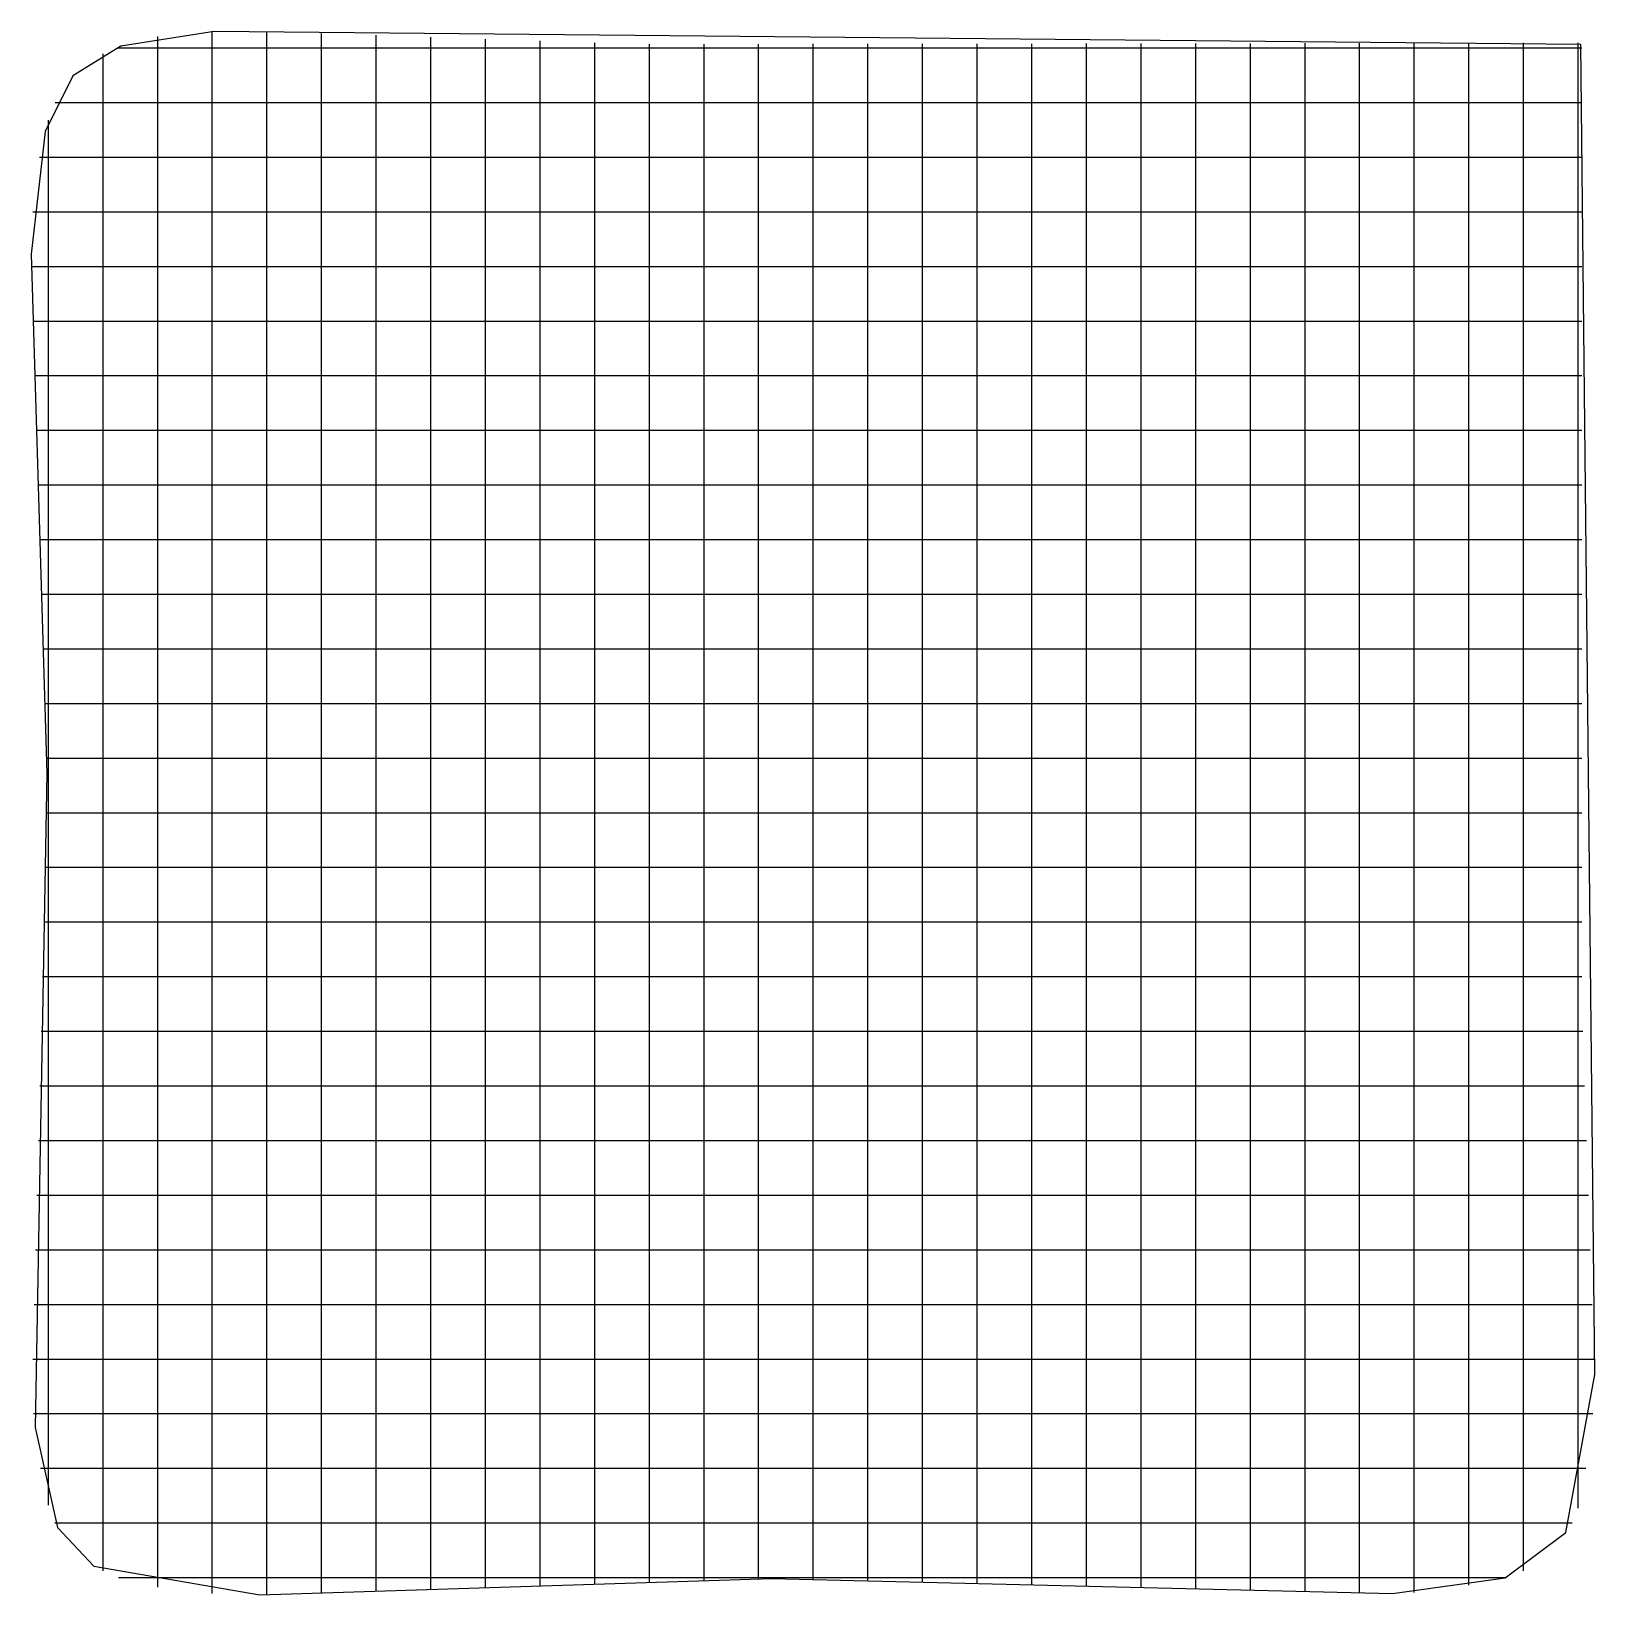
# Model space of a CAD drawing. Extents: x 0.4 to 14.7, y 0.4 to 14.7.
import ezdxf

# ---------------------------------------------------------------- set-up
doc = ezdxf.new("R2010")
doc.units = 0

msp = doc.modelspace()

# ---------------------------------------------------------------- linework, layer by layer
for p, q in [((2.109911, 14.74102), (1.25431, 14.606954)), ((2.109911, 14.74102), (1.25431, 14.606954)), ((2.092849, 14.743), (2.092849, 14.743935)), ((2.092849, 14.462355), (2.092849, 14.743)), ((14.616554, 14.62401), (2.109911, 14.74102)), ((14.616554, 14.62401), (2.109911, 14.74102)), ((2.592849, 14.461355), (2.592849, 14.742)), ((1.25431, 14.606954), (0.815208, 14.336375)), ((1.25431, 14.606954), (0.815208, 14.336375)), ((1.592849, 14.414355), (1.592849, 14.695)), ((3.092849, 14.443355), (3.092849, 14.724)), ((3.592849, 14.426355), (3.592849, 14.707)), ((4.092849, 14.689065), (4.092849, 14.69)), ((4.092849, 14.408419), (4.092849, 14.689065)), ((4.592849, 14.391355), (4.592849, 14.672)), ((5.092849, 14.374355), (5.092849, 14.655)), ((5.592849, 14.356355), (5.592849, 14.637)), ((6.092849, 14.344355), (6.092849, 14.625)), ((6.592849, 14.345355), (6.592849, 14.626)), ((7.092849, 14.346355), (7.092849, 14.627)), ((7.592849, 14.347355), (7.592849, 14.628)), ((8.092849, 14.347355), (8.092849, 14.628)), ((8.592849, 14.348355), (8.592849, 14.629)), ((9.092849, 14.349355), (9.092849, 14.63)), ((9.592849, 14.349355), (9.592849, 14.63)), ((10.092849, 14.350355), (10.092849, 14.631)), ((10.592849, 14.351355), (10.592849, 14.632)), ((11.092849, 14.352355), (11.092849, 14.633)), ((11.592849, 14.352355), (11.592849, 14.633)), ((12.092849, 14.353355), (12.092849, 14.634)), ((12.592849, 14.354355), (12.592849, 14.635)), ((13.092849, 14.635065), (13.092849, 14.636)), ((13.092849, 14.355355), (13.092849, 14.635065)), ((13.592849, 14.355355), (13.592849, 14.636)), ((14.092849, 14.356355), (14.092849, 14.637)), ((14.592849, 14.357355), (14.592849, 14.638)), ((14.744283, 2.451696), (14.616554, 14.62401)), ((14.744283, 2.451696), (14.616554, 14.62401)), ((1.092849, 14.536065), (1.092849, 14.537)), ((1.092849, 14.255419), (1.092849, 14.536065)), ((1.221, 14.592238), (1.501645, 14.592238)), ((1.221, 14.592238), (1.501645, 14.592238)), ((1.501645, 14.592238), (1.534226, 14.592238)), ((1.534226, 14.592238), (1.553581, 14.592238)), ((1.553581, 14.592238), (2.956806, 14.592238)), ((2.092849, 14.372226), (2.092849, 14.462355)), ((2.592849, 14.37071), (2.592849, 14.461355)), ((2.956806, 14.592238), (3.053581, 14.592238)), ((3.053581, 14.592238), (3.334226, 14.592238)), ((3.334226, 14.592238), (3.353581, 14.592238)), ((3.353581, 14.592238), (4.756806, 14.592238)), ((4.756806, 14.592238), (4.853581, 14.592238)), ((4.853581, 14.592238), (5.134226, 14.592238)), ((5.134226, 14.592238), (5.153581, 14.592238)), ((5.153581, 14.592238), (5.946871, 14.592238)), ((5.946871, 14.592238), (6.227516, 14.592238)), ((6.227516, 14.592238), (6.32429, 14.592238)), ((6.32429, 14.592238), (7.727516, 14.592238)), ((7.727516, 14.592238), (7.746871, 14.592238)), ((7.746871, 14.592238), (8.027516, 14.592238)), ((8.027516, 14.592238), (8.12429, 14.592238)), ((8.12429, 14.592238), (9.527516, 14.592238)), ((9.527516, 14.592238), (9.546871, 14.592238)), ((9.546871, 14.592238), (9.827516, 14.592238)), ((9.827516, 14.592238), (9.92429, 14.592238)), ((9.92429, 14.592238), (11.327516, 14.592238)), ((11.327516, 14.592238), (11.346871, 14.592238)), ((11.346871, 14.592238), (11.627516, 14.592238)), ((11.627516, 14.592238), (11.72429, 14.592238)), ((11.72429, 14.592238), (13.127516, 14.592238)), ((13.127516, 14.592238), (13.146871, 14.592238)), ((13.146871, 14.592238), (13.427516, 14.592238)), ((13.427516, 14.592238), (13.52429, 14.592238)), ((13.52429, 14.592238), (14.606645, 14.592238)), ((14.606645, 14.592238), (14.626, 14.592238)), ((0.815208, 14.336375), (0.563452, 13.825504)), ((0.815208, 14.336375), (0.563452, 13.825504)), ((1.592849, 14.331065), (1.592849, 14.414355)), ((1.592849, 12.927839), (1.592849, 14.331065)), ((2.092849, 12.969), (2.092849, 14.372226)), ((2.592849, 12.966548), (2.592849, 14.37071)), ((3.092849, 14.354903), (3.092849, 14.443355)), ((3.092849, 12.951677), (3.092849, 14.354903)), ((3.592849, 14.340032), (3.592849, 14.426355)), ((3.592849, 12.936806), (3.592849, 14.340032)), ((4.092849, 14.324161), (4.092849, 14.408419)), ((4.092849, 12.920935), (4.092849, 14.324161)), ((4.592849, 14.30929), (4.592849, 14.391355)), ((4.592849, 12.906065), (4.592849, 14.30929)), ((5.092849, 14.294419), (5.092849, 14.374355)), ((5.592849, 14.278613), (5.592849, 14.356355)), ((6.092849, 14.268419), (6.092849, 14.344355)), ((6.592849, 14.270323), (6.592849, 14.345355)), ((7.092849, 14.27229), (7.092849, 14.346355)), ((7.592849, 14.272968), (7.592849, 14.347355)), ((8.092849, 14.272194), (8.092849, 14.347355)), ((8.592849, 14.272355), (8.592849, 14.348355)), ((9.092849, 14.272516), (9.092849, 14.349355)), ((9.592849, 14.271742), (9.592849, 14.349355)), ((10.092849, 14.271903), (10.092849, 14.350355)), ((10.592849, 14.272065), (10.592849, 14.351355)), ((11.092849, 14.272226), (11.092849, 14.352355)), ((11.592849, 14.271452), (11.592849, 14.352355)), ((12.092849, 14.271613), (12.092849, 14.353355)), ((12.592849, 14.271774), (12.592849, 14.354355)), ((13.092849, 14.27271), (13.092849, 14.355355)), ((13.592849, 14.277097), (13.592849, 14.355355)), ((14.092849, 14.286484), (14.092849, 14.356355)), ((14.592849, 14.324323), (14.592849, 14.357355)), ((14.592849, 14.305032), (14.592849, 14.324323)), ((1.092849, 14.192), (1.092849, 14.255419)), ((1.092849, 12.788774), (1.092849, 14.192)), ((5.092849, 12.891194), (5.092849, 14.294419)), ((5.592849, 12.875387), (5.592849, 14.278613)), ((6.092849, 12.865194), (6.092849, 14.268419)), ((6.592849, 12.867097), (6.592849, 14.270323)), ((7.092849, 12.869065), (7.092849, 14.27229)), ((7.592849, 12.868806), (7.592849, 14.272968)), ((8.092849, 12.868968), (8.092849, 14.272194)), ((8.592849, 12.869129), (8.592849, 14.272355)), ((9.092849, 12.86929), (9.092849, 14.272516)), ((9.592849, 12.868516), (9.592849, 14.271742)), ((10.092849, 12.868677), (10.092849, 14.271903)), ((10.592849, 12.868839), (10.592849, 14.272065)), ((11.092849, 12.868065), (11.092849, 14.272226)), ((11.592849, 12.868226), (11.592849, 14.271452)), ((12.092849, 12.868387), (12.092849, 14.271613)), ((12.592849, 12.868548), (12.592849, 14.271774)), ((13.092849, 12.868548), (13.092849, 14.27271)), ((13.592849, 12.873871), (13.592849, 14.277097)), ((14.092849, 12.883258), (14.092849, 14.286484)), ((14.592849, 12.901806), (14.592849, 14.305032)), ((0.654, 14.092238), (0.934645, 14.092238)), ((0.654, 14.092238), (0.934645, 14.092238)), ((0.934645, 14.092238), (1.003806, 14.092238)), ((1.003806, 14.092238), (2.407032, 14.092238)), ((2.407032, 14.092238), (2.426387, 14.092238)), ((2.426387, 14.092238), (2.707032, 14.092238)), ((2.707032, 14.092238), (2.803806, 14.092238)), ((2.803806, 14.092238), (4.207032, 14.092238)), ((4.207032, 14.092238), (4.226387, 14.092238)), ((4.226387, 14.092238), (4.507032, 14.092238)), ((4.507032, 14.092238), (4.603806, 14.092238)), ((4.603806, 14.092238), (6.007032, 14.092238)), ((6.007032, 14.092238), (6.026387, 14.092238)), ((6.026387, 14.092238), (6.307032, 14.092238)), ((6.307032, 14.092238), (6.403806, 14.092238)), ((6.403806, 14.092238), (7.807032, 14.092238)), ((7.807032, 14.092238), (7.826387, 14.092238)), ((7.826387, 14.092238), (8.107032, 14.092238)), ((8.107032, 14.092238), (8.203806, 14.092238)), ((8.203806, 14.092238), (9.607032, 14.092238)), ((9.607032, 14.092238), (9.626387, 14.092238)), ((9.626387, 14.092238), (9.907032, 14.092238)), ((9.907032, 14.092238), (10.003806, 14.092238)), ((10.003806, 14.092238), (11.407032, 14.092238)), ((11.407032, 14.092238), (11.426387, 14.092238)), ((11.426387, 14.092238), (11.707032, 14.092238)), ((11.707032, 14.092238), (11.803806, 14.092238)), ((11.803806, 14.092238), (13.207032, 14.092238)), ((13.207032, 14.092238), (13.226387, 14.092238)), ((13.226387, 14.092238), (13.507032, 14.092238)), ((13.507032, 14.092238), (13.603806, 14.092238)), ((13.603806, 14.092238), (14.606645, 14.092238)), ((14.606645, 14.092238), (14.626, 14.092238)), ((0.592849, 13.924163), (0.592849, 13.929)), ((0.592849, 13.643511), (0.592849, 13.924163)), ((0.563452, 13.825504), (0.435923, 12.704692)), ((0.563452, 13.825504), (0.435923, 12.704692)), ((0.592849, 13.546742), (0.592849, 13.643511)), ((0.511, 13.592238), (0.791645, 13.592238)), ((0.511, 13.592238), (0.791645, 13.592238)), ((0.592849, 12.143516), (0.592849, 13.546742)), ((0.791645, 13.592238), (0.870032, 13.592238)), ((0.870032, 13.592238), (2.273258, 13.592238)), ((2.273258, 13.592238), (2.292613, 13.592238)), ((2.292613, 13.592238), (2.573258, 13.592238)), ((2.573258, 13.592238), (2.670032, 13.592238)), ((2.670032, 13.592238), (4.073258, 13.592238)), ((4.073258, 13.592238), (4.092613, 13.592238)), ((4.092613, 13.592238), (4.373258, 13.592238)), ((4.373258, 13.592238), (4.470032, 13.592238)), ((4.470032, 13.592238), (5.873258, 13.592238)), ((5.873258, 13.592238), (5.892613, 13.592238)), ((5.892613, 13.592238), (6.173258, 13.592238)), ((6.173258, 13.592238), (6.270032, 13.592238)), ((6.270032, 13.592238), (7.673258, 13.592238)), ((7.673258, 13.592238), (7.692613, 13.592238)), ((7.692613, 13.592238), (7.973258, 13.592238)), ((7.973258, 13.592238), (8.070032, 13.592238)), ((8.070032, 13.592238), (9.473258, 13.592238)), ((9.473258, 13.592238), (9.492613, 13.592238)), ((9.492613, 13.592238), (9.773258, 13.592238)), ((9.773258, 13.592238), (9.870032, 13.592238)), ((9.870032, 13.592238), (11.273258, 13.592238)), ((11.273258, 13.592238), (11.292613, 13.592238)), ((11.292613, 13.592238), (11.573258, 13.592238)), ((11.573258, 13.592238), (11.670032, 13.592238)), ((11.670032, 13.592238), (13.073258, 13.592238)), ((13.073258, 13.592238), (13.092613, 13.592238)), ((13.092613, 13.592238), (13.373258, 13.592238)), ((13.373258, 13.592238), (13.470032, 13.592238)), ((13.470032, 13.592238), (14.606645, 13.592238)), ((14.606645, 13.592238), (14.626, 13.592238)), ((0.451, 13.092238), (0.731645, 13.092238)), ((0.451, 13.092238), (0.731645, 13.092238)), ((0.731645, 13.092238), (0.813903, 13.092238)), ((0.813903, 13.092238), (2.217129, 13.092238)), ((2.217129, 13.092238), (2.236484, 13.092238)), ((2.236484, 13.092238), (2.517129, 13.092238)), ((2.517129, 13.092238), (2.613903, 13.092238)), ((2.613903, 13.092238), (4.017129, 13.092238)), ((4.017129, 13.092238), (4.036484, 13.092238)), ((4.036484, 13.092238), (4.317129, 13.092238)), ((4.317129, 13.092238), (4.413903, 13.092238)), ((4.413903, 13.092238), (5.817129, 13.092238)), ((5.817129, 13.092238), (5.836484, 13.092238)), ((5.836484, 13.092238), (6.117129, 13.092238)), ((6.117129, 13.092238), (6.213903, 13.092238)), ((6.213903, 13.092238), (7.617129, 13.092238)), ((7.617129, 13.092238), (7.636484, 13.092238)), ((7.636484, 13.092238), (7.917129, 13.092238)), ((7.917129, 13.092238), (8.013903, 13.092238)), ((8.013903, 13.092238), (9.417129, 13.092238)), ((9.417129, 13.092238), (9.436484, 13.092238)), ((9.436484, 13.092238), (9.717129, 13.092238)), ((9.717129, 13.092238), (9.813903, 13.092238)), ((9.813903, 13.092238), (11.217129, 13.092238)), ((11.217129, 13.092238), (11.236484, 13.092238)), ((11.236484, 13.092238), (11.517129, 13.092238)), ((11.517129, 13.092238), (11.613903, 13.092238)), ((11.613903, 13.092238), (13.017129, 13.092238)), ((13.017129, 13.092238), (13.036484, 13.092238)), ((13.036484, 13.092238), (13.317129, 13.092238)), ((13.317129, 13.092238), (13.413903, 13.092238)), ((13.413903, 13.092238), (14.606645, 13.092238)), ((14.606645, 13.092238), (14.626, 13.092238)), ((1.592849, 12.908484), (1.592849, 12.927839)), ((1.592849, 12.627839), (1.592849, 12.908484)), ((2.092849, 12.94971), (2.092849, 12.969)), ((2.092849, 12.669065), (2.092849, 12.94971)), ((2.592849, 12.947194), (2.592849, 12.966548)), ((2.592849, 12.667484), (2.592849, 12.947194)), ((3.092849, 12.932323), (3.092849, 12.951677)), ((3.092849, 12.651677), (3.092849, 12.932323)), ((3.592849, 12.917452), (3.592849, 12.936806)), ((3.592849, 12.636806), (3.592849, 12.917452)), ((4.092849, 12.901645), (4.092849, 12.920935)), ((4.092849, 12.621), (4.092849, 12.901645)), ((4.592849, 12.88671), (4.592849, 12.906065)), ((4.592849, 12.606065), (4.592849, 12.88671)), ((5.092849, 12.871839), (5.092849, 12.891194)), ((14.092849, 12.863903), (14.092849, 12.883258)), ((14.592849, 12.804968), (14.592849, 12.901806)), ((1.092849, 12.769419), (1.092849, 12.788774)), ((1.092849, 12.488774), (1.092849, 12.769419)), ((5.092849, 12.591194), (5.092849, 12.871839)), ((5.592849, 12.856032), (5.592849, 12.875387)), ((5.592849, 12.575387), (5.592849, 12.856032)), ((6.092849, 12.845839), (6.092849, 12.865194)), ((6.092849, 12.565194), (6.092849, 12.845839)), ((6.592849, 12.847806), (6.592849, 12.867097)), ((6.592849, 12.567161), (6.592849, 12.847806)), ((7.092849, 12.84971), (7.092849, 12.869065)), ((7.092849, 12.569065), (7.092849, 12.84971)), ((7.592849, 12.849452), (7.592849, 12.868806)), ((7.592849, 12.569742), (7.592849, 12.849452)), ((8.092849, 12.849613), (8.092849, 12.868968)), ((8.092849, 12.568968), (8.092849, 12.849613)), ((8.592849, 12.849774), (8.592849, 12.869129)), ((8.592849, 12.569129), (8.592849, 12.849774)), ((9.092849, 12.849935), (9.092849, 12.86929)), ((9.092849, 12.56929), (9.092849, 12.849935)), ((9.592849, 12.849161), (9.592849, 12.868516)), ((9.592849, 12.568516), (9.592849, 12.849161)), ((10.092849, 12.849323), (10.092849, 12.868677)), ((10.092849, 12.568677), (10.092849, 12.849323)), ((10.592849, 12.849484), (10.592849, 12.868839)), ((10.592849, 12.568839), (10.592849, 12.849484)), ((11.092849, 12.84871), (11.092849, 12.868065)), ((11.092849, 12.569), (11.092849, 12.84871)), ((11.592849, 12.848871), (11.592849, 12.868226)), ((11.592849, 12.568226), (11.592849, 12.848871)), ((12.092849, 12.849032), (12.092849, 12.868387)), ((12.092849, 12.568387), (12.092849, 12.849032)), ((12.592849, 12.849194), (12.592849, 12.868548)), ((12.592849, 12.568548), (12.592849, 12.849194)), ((13.092849, 12.849194), (13.092849, 12.868548)), ((13.092849, 12.569484), (13.092849, 12.849194)), ((13.592849, 12.854516), (13.592849, 12.873871)), ((13.592849, 12.573871), (13.592849, 12.854516)), ((14.092849, 12.583258), (14.092849, 12.863903)), ((14.592849, 12.524323), (14.592849, 12.804968)), ((0.435923, 12.704692), (0.577979, 7.95472)), ((0.435923, 12.704692), (0.577979, 7.95472)), ((0.438, 12.592238), (0.718645, 12.592238)), ((0.438, 12.592238), (0.718645, 12.592238)), ((0.718645, 12.592238), (0.801742, 12.592238)), ((0.801742, 12.592238), (2.204968, 12.592238)), ((1.592849, 12.531065), (1.592849, 12.627839)), ((2.092849, 12.572226), (2.092849, 12.669065)), ((2.204968, 12.592238), (2.224323, 12.592238)), ((2.224323, 12.592238), (2.504968, 12.592238)), ((2.504968, 12.592238), (2.601742, 12.592238)), ((2.592849, 12.57071), (2.592849, 12.667484)), ((2.601742, 12.592238), (4.004968, 12.592238)), ((3.092849, 12.554903), (3.092849, 12.651677)), ((3.592849, 12.540032), (3.592849, 12.636806)), ((4.004968, 12.592238), (4.024323, 12.592238)), ((4.024323, 12.592238), (4.304968, 12.592238)), ((4.092849, 12.524161), (4.092849, 12.621)), ((4.304968, 12.592238), (4.401742, 12.592238)), ((4.401742, 12.592238), (5.804968, 12.592238)), ((4.592849, 12.50929), (4.592849, 12.606065)), ((5.804968, 12.592238), (5.824323, 12.592238)), ((5.824323, 12.592238), (6.104968, 12.592238)), ((6.104968, 12.592238), (6.201742, 12.592238)), ((6.201742, 12.592238), (7.604968, 12.592238)), ((7.604968, 12.592238), (7.624323, 12.592238)), ((7.624323, 12.592238), (7.904968, 12.592238)), ((7.904968, 12.592238), (8.001742, 12.592238)), ((8.001742, 12.592238), (9.404968, 12.592238)), ((9.404968, 12.592238), (9.424323, 12.592238)), ((9.424323, 12.592238), (9.704968, 12.592238)), ((9.704968, 12.592238), (9.801742, 12.592238)), ((9.801742, 12.592238), (11.204968, 12.592238)), ((11.204968, 12.592238), (11.224323, 12.592238)), ((11.224323, 12.592238), (11.504968, 12.592238)), ((11.504968, 12.592238), (11.601742, 12.592238)), ((11.601742, 12.592238), (13.004968, 12.592238)), ((13.004968, 12.592238), (13.024323, 12.592238)), ((13.024323, 12.592238), (13.304968, 12.592238)), ((13.304968, 12.592238), (13.401742, 12.592238)), ((13.401742, 12.592238), (14.606645, 12.592238)), ((14.606645, 12.592238), (14.626, 12.592238)), ((1.092849, 12.392), (1.092849, 12.488774)), ((1.592849, 11.127839), (1.592849, 12.531065)), ((2.092849, 11.169), (2.092849, 12.572226)), ((2.592849, 11.166548), (2.592849, 12.57071)), ((3.092849, 11.151677), (3.092849, 12.554903)), ((3.592849, 11.136806), (3.592849, 12.540032)), ((4.092849, 11.120935), (4.092849, 12.524161)), ((4.592849, 11.106065), (4.592849, 12.50929)), ((5.092849, 12.494419), (5.092849, 12.591194)), ((5.092849, 11.091194), (5.092849, 12.494419)), ((5.592849, 12.478613), (5.592849, 12.575387)), ((5.592849, 11.075387), (5.592849, 12.478613)), ((6.092849, 12.468419), (6.092849, 12.565194)), ((6.092849, 11.065194), (6.092849, 12.468419)), ((6.592849, 12.470323), (6.592849, 12.567161)), ((6.592849, 11.067097), (6.592849, 12.470323)), ((7.092849, 12.47229), (7.092849, 12.569065)), ((7.092849, 11.069065), (7.092849, 12.47229)), ((7.592849, 12.472968), (7.592849, 12.569742)), ((7.592849, 11.068806), (7.592849, 12.472968)), ((8.092849, 12.472194), (8.092849, 12.568968)), ((8.092849, 11.068968), (8.092849, 12.472194)), ((8.592849, 12.472355), (8.592849, 12.569129)), ((8.592849, 11.069129), (8.592849, 12.472355)), ((9.092849, 12.472516), (9.092849, 12.56929)), ((9.092849, 11.06929), (9.092849, 12.472516)), ((9.592849, 12.471742), (9.592849, 12.568516)), ((9.592849, 11.068516), (9.592849, 12.471742)), ((10.092849, 12.471903), (10.092849, 12.568677)), ((10.092849, 11.068677), (10.092849, 12.471903)), ((10.592849, 12.472065), (10.592849, 12.568839)), ((10.592849, 11.068839), (10.592849, 12.472065)), ((11.092849, 12.472226), (11.092849, 12.569)), ((11.092849, 11.068065), (11.092849, 12.472226)), ((11.592849, 12.471452), (11.592849, 12.568226)), ((11.592849, 11.068226), (11.592849, 12.471452)), ((12.092849, 12.471613), (12.092849, 12.568387)), ((12.092849, 11.068387), (12.092849, 12.471613)), ((12.592849, 12.471774), (12.592849, 12.568548)), ((12.592849, 11.068548), (12.592849, 12.471774)), ((13.092849, 12.47271), (13.092849, 12.569484)), ((13.092849, 11.068548), (13.092849, 12.47271)), ((13.592849, 12.477097), (13.592849, 12.573871)), ((13.592849, 11.073871), (13.592849, 12.477097)), ((14.092849, 12.486484), (14.092849, 12.583258)), ((14.092849, 11.083258), (14.092849, 12.486484)), ((14.592849, 12.505032), (14.592849, 12.524323)), ((14.592849, 11.101806), (14.592849, 12.505032)), ((1.092849, 10.988774), (1.092849, 12.392)), ((0.453, 12.092238), (0.733645, 12.092238)), ((0.453, 12.092238), (0.733645, 12.092238)), ((0.592849, 12.124161), (0.592849, 12.143516)), ((0.592849, 11.843516), (0.592849, 12.124161)), ((0.733645, 12.092238), (0.815774, 12.092238)), ((0.815774, 12.092238), (2.219, 12.092238)), ((2.219, 12.092238), (2.238355, 12.092238)), ((2.238355, 12.092238), (2.519, 12.092238)), ((2.519, 12.092238), (2.615774, 12.092238)), ((2.615774, 12.092238), (4.019, 12.092238)), ((4.019, 12.092238), (4.038355, 12.092238)), ((4.038355, 12.092238), (4.319, 12.092238)), ((4.319, 12.092238), (4.415774, 12.092238)), ((4.415774, 12.092238), (5.819, 12.092238)), ((5.819, 12.092238), (5.838355, 12.092238)), ((5.838355, 12.092238), (6.119, 12.092238)), ((6.119, 12.092238), (6.215774, 12.092238)), ((6.215774, 12.092238), (7.619, 12.092238)), ((7.619, 12.092238), (7.638355, 12.092238)), ((7.638355, 12.092238), (7.919, 12.092238)), ((7.919, 12.092238), (8.015774, 12.092238)), ((8.015774, 12.092238), (9.419, 12.092238)), ((9.419, 12.092238), (9.438355, 12.092238)), ((9.438355, 12.092238), (9.719, 12.092238)), ((9.719, 12.092238), (9.815774, 12.092238)), ((9.815774, 12.092238), (11.219, 12.092238)), ((11.219, 12.092238), (11.238355, 12.092238)), ((11.238355, 12.092238), (11.519, 12.092238)), ((11.519, 12.092238), (11.615774, 12.092238)), ((11.615774, 12.092238), (13.019, 12.092238)), ((13.019, 12.092238), (13.038355, 12.092238)), ((13.038355, 12.092238), (13.319, 12.092238)), ((13.319, 12.092238), (13.415774, 12.092238)), ((13.415774, 12.092238), (14.606645, 12.092238)), ((14.606645, 12.092238), (14.626, 12.092238)), ((0.592849, 11.746742), (0.592849, 11.843516)), ((0.592849, 10.343516), (0.592849, 11.746742)), ((0.468, 11.592238), (0.748645, 11.592238)), ((0.468, 11.592238), (0.748645, 11.592238)), ((0.748645, 11.592238), (0.829806, 11.592238)), ((0.829806, 11.592238), (2.233032, 11.592238)), ((2.233032, 11.592238), (2.252387, 11.592238)), ((2.252387, 11.592238), (2.533032, 11.592238)), ((2.533032, 11.592238), (2.629806, 11.592238)), ((2.629806, 11.592238), (4.033032, 11.592238)), ((4.033032, 11.592238), (4.052387, 11.592238)), ((4.052387, 11.592238), (4.333032, 11.592238)), ((4.333032, 11.592238), (4.429806, 11.592238)), ((4.429806, 11.592238), (5.833032, 11.592238)), ((5.833032, 11.592238), (5.852387, 11.592238)), ((5.852387, 11.592238), (6.133032, 11.592238)), ((6.133032, 11.592238), (6.229806, 11.592238)), ((6.229806, 11.592238), (7.633032, 11.592238)), ((7.633032, 11.592238), (7.652387, 11.592238)), ((7.652387, 11.592238), (7.933032, 11.592238)), ((7.933032, 11.592238), (8.029806, 11.592238)), ((8.029806, 11.592238), (9.433032, 11.592238)), ((9.433032, 11.592238), (9.452387, 11.592238)), ((9.452387, 11.592238), (9.733032, 11.592238)), ((9.733032, 11.592238), (9.829806, 11.592238)), ((9.829806, 11.592238), (11.233032, 11.592238)), ((11.233032, 11.592238), (11.252387, 11.592238)), ((11.252387, 11.592238), (11.533032, 11.592238)), ((11.533032, 11.592238), (11.629806, 11.592238)), ((11.629806, 11.592238), (13.033032, 11.592238)), ((13.033032, 11.592238), (13.052387, 11.592238)), ((13.052387, 11.592238), (13.333032, 11.592238)), ((13.333032, 11.592238), (13.429806, 11.592238)), ((13.429806, 11.592238), (14.606645, 11.592238)), ((14.606645, 11.592238), (14.626, 11.592238)), ((2.092849, 11.14971), (2.092849, 11.169)), ((2.592849, 11.147194), (2.592849, 11.166548)), ((0.484, 11.092238), (0.764645, 11.092238)), ((0.484, 11.092238), (0.764645, 11.092238)), ((0.764645, 11.092238), (0.844774, 11.092238)), ((0.844774, 11.092238), (2.248, 11.092238)), ((1.592849, 11.108484), (1.592849, 11.127839)), ((1.592849, 10.827839), (1.592849, 11.108484)), ((2.092849, 10.869065), (2.092849, 11.14971)), ((2.248, 11.092238), (2.267355, 11.092238)), ((2.267355, 11.092238), (2.548, 11.092238)), ((2.548, 11.092238), (2.644774, 11.092238)), ((2.592849, 10.867484), (2.592849, 11.147194)), ((2.644774, 11.092238), (4.048, 11.092238)), ((3.092849, 11.132323), (3.092849, 11.151677)), ((3.092849, 10.851677), (3.092849, 11.132323)), ((3.592849, 11.117452), (3.592849, 11.136806)), ((3.592849, 10.836806), (3.592849, 11.117452)), ((4.048, 11.092238), (4.067355, 11.092238)), ((4.067355, 11.092238), (4.348, 11.092238)), ((4.092849, 11.101645), (4.092849, 11.120935)), ((4.092849, 10.821), (4.092849, 11.101645)), ((4.348, 11.092238), (4.444774, 11.092238)), ((4.444774, 11.092238), (5.848, 11.092238)), ((4.592849, 11.08671), (4.592849, 11.106065)), ((4.592849, 10.806065), (4.592849, 11.08671)), ((5.092849, 11.071839), (5.092849, 11.091194)), ((5.092849, 10.791194), (5.092849, 11.071839)), ((5.592849, 11.056032), (5.592849, 11.075387)), ((5.592849, 10.775387), (5.592849, 11.056032)), ((5.848, 11.092238), (5.867355, 11.092238)), ((5.867355, 11.092238), (6.148, 11.092238)), ((6.092849, 11.045839), (6.092849, 11.065194)), ((6.092849, 10.765194), (6.092849, 11.045839)), ((6.148, 11.092238), (6.244774, 11.092238)), ((6.244774, 11.092238), (7.648, 11.092238)), ((6.592849, 11.047806), (6.592849, 11.067097)), ((6.592849, 10.767161), (6.592849, 11.047806)), ((7.092849, 11.04971), (7.092849, 11.069065)), ((7.092849, 10.769065), (7.092849, 11.04971)), ((7.592849, 11.049452), (7.592849, 11.068806)), ((7.592849, 10.769742), (7.592849, 11.049452)), ((7.648, 11.092238), (7.667355, 11.092238)), ((7.667355, 11.092238), (7.948, 11.092238)), ((7.948, 11.092238), (8.044774, 11.092238)), ((8.044774, 11.092238), (9.448, 11.092238)), ((8.092849, 11.049613), (8.092849, 11.068968)), ((8.092849, 10.768968), (8.092849, 11.049613)), ((8.592849, 11.049774), (8.592849, 11.069129)), ((8.592849, 10.769129), (8.592849, 11.049774)), ((9.092849, 11.049935), (9.092849, 11.06929)), ((9.092849, 10.76929), (9.092849, 11.049935)), ((9.448, 11.092238), (9.467355, 11.092238)), ((9.467355, 11.092238), (9.748, 11.092238)), ((9.592849, 11.049161), (9.592849, 11.068516)), ((9.592849, 10.768516), (9.592849, 11.049161)), ((9.748, 11.092238), (9.844774, 11.092238)), ((9.844774, 11.092238), (11.248, 11.092238)), ((10.092849, 11.049323), (10.092849, 11.068677)), ((10.092849, 10.768677), (10.092849, 11.049323)), ((10.592849, 11.049484), (10.592849, 11.068839)), ((10.592849, 10.768839), (10.592849, 11.049484)), ((11.092849, 11.04871), (11.092849, 11.068065)), ((11.092849, 10.769), (11.092849, 11.04871)), ((11.248, 11.092238), (11.267355, 11.092238)), ((11.267355, 11.092238), (11.548, 11.092238)), ((11.548, 11.092238), (11.644774, 11.092238)), ((11.592849, 11.048871), (11.592849, 11.068226)), ((11.592849, 10.768226), (11.592849, 11.048871)), ((11.644774, 11.092238), (13.048, 11.092238)), ((12.092849, 11.049032), (12.092849, 11.068387)), ((12.092849, 10.768387), (12.092849, 11.049032)), ((12.592849, 11.049194), (12.592849, 11.068548)), ((12.592849, 10.768548), (12.592849, 11.049194)), ((13.048, 11.092238), (13.067355, 11.092238)), ((13.067355, 11.092238), (13.348, 11.092238)), ((13.092849, 11.049194), (13.092849, 11.068548)), ((13.092849, 10.769484), (13.092849, 11.049194)), ((13.348, 11.092238), (13.444774, 11.092238)), ((13.444774, 11.092238), (14.606645, 11.092238)), ((13.592849, 11.054516), (13.592849, 11.073871)), ((13.592849, 10.773871), (13.592849, 11.054516)), ((14.092849, 11.063903), (14.092849, 11.083258)), ((14.092849, 10.783258), (14.092849, 11.063903)), ((14.592849, 11.004968), (14.592849, 11.101806)), ((14.606645, 11.092238), (14.626, 11.092238)), ((1.092849, 10.969419), (1.092849, 10.988774)), ((1.092849, 10.688774), (1.092849, 10.969419)), ((14.592849, 10.724323), (14.592849, 11.004968)), ((1.592849, 10.731065), (1.592849, 10.827839)), ((2.092849, 10.772226), (2.092849, 10.869065)), ((2.092849, 9.369), (2.092849, 10.772226)), ((2.592849, 10.77071), (2.592849, 10.867484)), ((2.592849, 9.366548), (2.592849, 10.77071)), ((3.092849, 10.754903), (3.092849, 10.851677)), ((3.092849, 9.351677), (3.092849, 10.754903)), ((3.592849, 10.740032), (3.592849, 10.836806)), ((3.592849, 9.336806), (3.592849, 10.740032)), ((4.092849, 10.724161), (4.092849, 10.821)), ((4.592849, 10.70929), (4.592849, 10.806065)), ((5.092849, 10.694419), (5.092849, 10.791194)), ((5.592849, 10.678613), (5.592849, 10.775387)), ((6.092849, 10.668419), (6.092849, 10.765194)), ((6.592849, 10.670323), (6.592849, 10.767161)), ((7.092849, 10.67229), (7.092849, 10.769065)), ((7.592849, 10.672968), (7.592849, 10.769742)), ((8.092849, 10.672194), (8.092849, 10.768968)), ((8.592849, 10.672355), (8.592849, 10.769129)), ((9.092849, 10.672516), (9.092849, 10.76929)), ((9.592849, 10.671742), (9.592849, 10.768516)), ((10.092849, 10.671903), (10.092849, 10.768677)), ((10.592849, 10.672065), (10.592849, 10.768839)), ((11.092849, 10.672226), (11.092849, 10.769)), ((11.592849, 10.671452), (11.592849, 10.768226)), ((12.092849, 10.671613), (12.092849, 10.768387)), ((12.592849, 10.671774), (12.592849, 10.768548)), ((13.092849, 10.67271), (13.092849, 10.769484)), ((13.592849, 10.677097), (13.592849, 10.773871)), ((14.092849, 10.686484), (14.092849, 10.783258)), ((0.499, 10.592238), (0.779645, 10.592238)), ((0.499, 10.592238), (0.779645, 10.592238)), ((0.779645, 10.592238), (0.858806, 10.592238)), ((0.858806, 10.592238), (2.262032, 10.592238)), ((1.092849, 10.592), (1.092849, 10.688774)), ((1.092849, 9.188774), (1.092849, 10.592)), ((1.592849, 9.327839), (1.592849, 10.731065)), ((2.262032, 10.592238), (2.281387, 10.592238)), ((2.281387, 10.592238), (2.562032, 10.592238)), ((2.562032, 10.592238), (2.658806, 10.592238)), ((2.658806, 10.592238), (4.062032, 10.592238)), ((4.062032, 10.592238), (4.081387, 10.592238)), ((4.081387, 10.592238), (4.362032, 10.592238)), ((4.092849, 9.320935), (4.092849, 10.724161)), ((4.362032, 10.592238), (4.458806, 10.592238)), ((4.458806, 10.592238), (5.862032, 10.592238)), ((4.592849, 9.306065), (4.592849, 10.70929)), ((5.092849, 9.291194), (5.092849, 10.694419)), ((5.592849, 9.275387), (5.592849, 10.678613)), ((5.862032, 10.592238), (5.881387, 10.592238)), ((5.881387, 10.592238), (6.162032, 10.592238)), ((6.092849, 9.265194), (6.092849, 10.668419)), ((6.162032, 10.592238), (6.258806, 10.592238)), ((6.258806, 10.592238), (7.662032, 10.592238)), ((6.592849, 9.267097), (6.592849, 10.670323)), ((7.092849, 9.269065), (7.092849, 10.67229)), ((7.592849, 9.268806), (7.592849, 10.672968)), ((7.662032, 10.592238), (7.681387, 10.592238)), ((7.681387, 10.592238), (7.962032, 10.592238)), ((7.962032, 10.592238), (8.058806, 10.592238)), ((8.058806, 10.592238), (9.462032, 10.592238)), ((8.092849, 9.268968), (8.092849, 10.672194)), ((8.592849, 9.269129), (8.592849, 10.672355)), ((9.092849, 9.26929), (9.092849, 10.672516)), ((9.462032, 10.592238), (9.481387, 10.592238)), ((9.481387, 10.592238), (9.762032, 10.592238)), ((9.592849, 9.268516), (9.592849, 10.671742)), ((9.762032, 10.592238), (9.858806, 10.592238)), ((9.858806, 10.592238), (11.262032, 10.592238)), ((10.092849, 9.268677), (10.092849, 10.671903)), ((10.592849, 9.268839), (10.592849, 10.672065)), ((11.092849, 9.268065), (11.092849, 10.672226)), ((11.262032, 10.592238), (11.281387, 10.592238)), ((11.281387, 10.592238), (11.562032, 10.592238)), ((11.562032, 10.592238), (11.658806, 10.592238)), ((11.592849, 9.268226), (11.592849, 10.671452)), ((11.658806, 10.592238), (13.062032, 10.592238)), ((12.092849, 9.268387), (12.092849, 10.671613)), ((12.592849, 9.268548), (12.592849, 10.671774)), ((13.062032, 10.592238), (13.081387, 10.592238)), ((13.081387, 10.592238), (13.362032, 10.592238)), ((13.092849, 9.268548), (13.092849, 10.67271)), ((13.362032, 10.592238), (13.458806, 10.592238)), ((13.458806, 10.592238), (14.606645, 10.592238)), ((13.592849, 9.273871), (13.592849, 10.677097)), ((14.092849, 9.283258), (14.092849, 10.686484)), ((14.592849, 10.705032), (14.592849, 10.724323)), ((14.592849, 9.301806), (14.592849, 10.705032)), ((14.606645, 10.592238), (14.626, 10.592238)), ((0.592849, 10.324161), (0.592849, 10.343516)), ((0.592849, 10.043516), (0.592849, 10.324161)), ((0.514, 10.092238), (0.794645, 10.092238)), ((0.514, 10.092238), (0.794645, 10.092238)), ((0.592849, 9.946742), (0.592849, 10.043516)), ((0.794645, 10.092238), (0.872839, 10.092238)), ((0.872839, 10.092238), (2.276065, 10.092238)), ((2.276065, 10.092238), (2.295419, 10.092238)), ((2.295419, 10.092238), (2.576065, 10.092238)), ((2.576065, 10.092238), (2.672839, 10.092238)), ((2.672839, 10.092238), (4.076065, 10.092238)), ((4.076065, 10.092238), (4.095419, 10.092238)), ((4.095419, 10.092238), (4.376065, 10.092238)), ((4.376065, 10.092238), (4.472839, 10.092238)), ((4.472839, 10.092238), (5.876065, 10.092238)), ((5.876065, 10.092238), (5.895419, 10.092238)), ((5.895419, 10.092238), (6.176065, 10.092238)), ((6.176065, 10.092238), (6.272839, 10.092238)), ((6.272839, 10.092238), (7.676065, 10.092238)), ((7.676065, 10.092238), (7.695419, 10.092238)), ((7.695419, 10.092238), (7.976065, 10.092238)), ((7.976065, 10.092238), (8.072839, 10.092238)), ((8.072839, 10.092238), (9.476065, 10.092238)), ((9.476065, 10.092238), (9.495419, 10.092238)), ((9.495419, 10.092238), (9.776065, 10.092238)), ((9.776065, 10.092238), (9.872839, 10.092238)), ((9.872839, 10.092238), (11.276065, 10.092238)), ((11.276065, 10.092238), (11.295419, 10.092238)), ((11.295419, 10.092238), (11.576065, 10.092238)), ((11.576065, 10.092238), (11.672839, 10.092238)), ((11.672839, 10.092238), (13.076065, 10.092238)), ((13.076065, 10.092238), (13.095419, 10.092238)), ((13.095419, 10.092238), (13.376065, 10.092238)), ((13.376065, 10.092238), (13.472839, 10.092238)), ((13.472839, 10.092238), (14.606645, 10.092238)), ((14.606645, 10.092238), (14.626, 10.092238)), ((0.592849, 8.543516), (0.592849, 9.946742)), ((0.529, 9.592238), (0.809645, 9.592238)), ((0.529, 9.592238), (0.809645, 9.592238)), ((0.809645, 9.592238), (0.886871, 9.592238)), ((0.886871, 9.592238), (2.291032, 9.592238)), ((2.291032, 9.592238), (2.310387, 9.592238)), ((2.310387, 9.592238), (2.590097, 9.592238)), ((2.590097, 9.592238), (2.686871, 9.592238)), ((2.686871, 9.592238), (4.091032, 9.592238)), ((4.091032, 9.592238), (4.110387, 9.592238)), ((4.110387, 9.592238), (4.390097, 9.592238)), ((4.390097, 9.592238), (4.486871, 9.592238)), ((4.486871, 9.592238), (5.891032, 9.592238)), ((5.891032, 9.592238), (5.910387, 9.592238)), ((5.910387, 9.592238), (6.190097, 9.592238)), ((6.190097, 9.592238), (6.286871, 9.592238)), ((6.286871, 9.592238), (7.691032, 9.592238)), ((7.691032, 9.592238), (7.710387, 9.592238)), ((7.710387, 9.592238), (7.990097, 9.592238)), ((7.990097, 9.592238), (8.086871, 9.592238)), ((8.086871, 9.592238), (9.491032, 9.592238)), ((9.491032, 9.592238), (9.510387, 9.592238)), ((9.510387, 9.592238), (9.790097, 9.592238)), ((9.790097, 9.592238), (9.886871, 9.592238)), ((9.886871, 9.592238), (11.291032, 9.592238)), ((11.291032, 9.592238), (11.310387, 9.592238)), ((11.310387, 9.592238), (11.590097, 9.592238)), ((11.590097, 9.592238), (11.686871, 9.592238)), ((11.686871, 9.592238), (13.091032, 9.592238)), ((13.091032, 9.592238), (13.110387, 9.592238)), ((13.110387, 9.592238), (13.390097, 9.592238)), ((13.390097, 9.592238), (13.486871, 9.592238)), ((13.486871, 9.592238), (14.606645, 9.592238)), ((14.606645, 9.592238), (14.626, 9.592238)), ((1.592849, 9.308484), (1.592849, 9.327839)), ((1.592849, 9.027839), (1.592849, 9.308484)), ((2.092849, 9.34971), (2.092849, 9.369)), ((2.092849, 9.069065), (2.092849, 9.34971)), ((2.592849, 9.347194), (2.592849, 9.366548)), ((2.592849, 9.067484), (2.592849, 9.347194)), ((3.092849, 9.332323), (3.092849, 9.351677)), ((3.092849, 9.051677), (3.092849, 9.332323)), ((3.592849, 9.317452), (3.592849, 9.336806)), ((3.592849, 9.036806), (3.592849, 9.317452)), ((4.092849, 9.301645), (4.092849, 9.320935)), ((4.092849, 9.021), (4.092849, 9.301645)), ((4.592849, 9.28671), (4.592849, 9.306065)), ((14.592849, 9.204968), (14.592849, 9.301806)), ((1.092849, 9.169419), (1.092849, 9.188774)), ((1.092849, 8.888774), (1.092849, 9.169419)), ((4.592849, 9.006065), (4.592849, 9.28671)), ((5.092849, 9.271839), (5.092849, 9.291194)), ((5.092849, 8.991194), (5.092849, 9.271839)), ((5.592849, 9.256032), (5.592849, 9.275387)), ((5.592849, 8.975387), (5.592849, 9.256032)), ((6.092849, 9.245839), (6.092849, 9.265194)), ((6.092849, 8.965194), (6.092849, 9.245839)), ((6.592849, 9.247806), (6.592849, 9.267097)), ((6.592849, 8.967161), (6.592849, 9.247806)), ((7.092849, 9.24971), (7.092849, 9.269065)), ((7.092849, 8.969065), (7.092849, 9.24971)), ((7.592849, 9.249452), (7.592849, 9.268806)), ((7.592849, 8.969742), (7.592849, 9.249452)), ((8.092849, 9.249613), (8.092849, 9.268968)), ((8.092849, 8.968968), (8.092849, 9.249613)), ((8.592849, 9.249774), (8.592849, 9.269129)), ((8.592849, 8.969129), (8.592849, 9.249774)), ((9.092849, 9.249935), (9.092849, 9.26929)), ((9.092849, 8.96929), (9.092849, 9.249935)), ((9.592849, 9.249161), (9.592849, 9.268516)), ((9.592849, 8.968516), (9.592849, 9.249161)), ((10.092849, 9.249323), (10.092849, 9.268677)), ((10.092849, 8.968677), (10.092849, 9.249323)), ((10.592849, 9.249484), (10.592849, 9.268839)), ((10.592849, 8.968839), (10.592849, 9.249484)), ((11.092849, 9.24871), (11.092849, 9.268065)), ((11.092849, 8.969), (11.092849, 9.24871)), ((11.592849, 9.248871), (11.592849, 9.268226)), ((11.592849, 8.968226), (11.592849, 9.248871)), ((12.092849, 9.249032), (12.092849, 9.268387)), ((12.092849, 8.968387), (12.092849, 9.249032)), ((12.592849, 9.249194), (12.592849, 9.268548)), ((12.592849, 8.968548), (12.592849, 9.249194)), ((13.092849, 9.249194), (13.092849, 9.268548)), ((13.092849, 8.969484), (13.092849, 9.249194)), ((13.592849, 9.254516), (13.592849, 9.273871)), ((13.592849, 8.973871), (13.592849, 9.254516)), ((14.092849, 9.263903), (14.092849, 9.283258)), ((14.092849, 8.983258), (14.092849, 9.263903)), ((14.592849, 8.924323), (14.592849, 9.204968)), ((0.545, 9.092238), (0.825645, 9.092238)), ((0.545, 9.092238), (0.825645, 9.092238)), ((0.825645, 9.092238), (0.901839, 9.092238)), ((0.901839, 9.092238), (2.305065, 9.092238)), ((1.592849, 8.931065), (1.592849, 9.027839)), ((2.092849, 8.972226), (2.092849, 9.069065)), ((2.305065, 9.092238), (2.324419, 9.092238)), ((2.324419, 9.092238), (2.605065, 9.092238)), ((2.592849, 8.97071), (2.592849, 9.067484)), ((2.605065, 9.092238), (2.701839, 9.092238)), ((2.701839, 9.092238), (4.105065, 9.092238)), ((3.092849, 8.954903), (3.092849, 9.051677)), ((3.592849, 8.940032), (3.592849, 9.036806)), ((4.092849, 8.924161), (4.092849, 9.021)), ((4.105065, 9.092238), (4.124419, 9.092238)), ((4.124419, 9.092238), (4.405065, 9.092238)), ((4.405065, 9.092238), (4.501839, 9.092238)), ((4.501839, 9.092238), (5.905065, 9.092238)), ((5.905065, 9.092238), (5.924419, 9.092238)), ((5.924419, 9.092238), (6.205065, 9.092238)), ((6.205065, 9.092238), (6.301839, 9.092238)), ((6.301839, 9.092238), (7.705065, 9.092238)), ((7.705065, 9.092238), (7.724419, 9.092238)), ((7.724419, 9.092238), (8.005065, 9.092238)), ((8.005065, 9.092238), (8.101839, 9.092238)), ((8.101839, 9.092238), (9.505065, 9.092238)), ((9.505065, 9.092238), (9.524419, 9.092238)), ((9.524419, 9.092238), (9.805065, 9.092238)), ((9.805065, 9.092238), (9.901839, 9.092238)), ((9.901839, 9.092238), (11.305065, 9.092238)), ((11.305065, 9.092238), (11.324419, 9.092238)), ((11.324419, 9.092238), (11.605065, 9.092238)), ((11.605065, 9.092238), (11.701839, 9.092238)), ((11.701839, 9.092238), (13.105065, 9.092238)), ((13.105065, 9.092238), (13.124419, 9.092238)), ((13.124419, 9.092238), (13.405065, 9.092238)), ((13.405065, 9.092238), (13.501839, 9.092238)), ((13.501839, 9.092238), (14.606645, 9.092238)), ((14.606645, 9.092238), (14.626, 9.092238)), ((1.092849, 8.792), (1.092849, 8.888774)), ((1.592849, 7.527839), (1.592849, 8.931065)), ((2.092849, 7.569), (2.092849, 8.972226)), ((2.592849, 7.566548), (2.592849, 8.97071)), ((3.092849, 7.551677), (3.092849, 8.954903)), ((3.592849, 7.536806), (3.592849, 8.940032)), ((4.092849, 7.520935), (4.092849, 8.924161)), ((4.592849, 8.90929), (4.592849, 9.006065)), ((4.592849, 7.506065), (4.592849, 8.90929)), ((5.092849, 8.894419), (5.092849, 8.991194)), ((5.092849, 7.491194), (5.092849, 8.894419)), ((5.592849, 8.878613), (5.592849, 8.975387)), ((5.592849, 7.475387), (5.592849, 8.878613)), ((6.092849, 8.868419), (6.092849, 8.965194)), ((6.592849, 8.870323), (6.592849, 8.967161)), ((7.092849, 8.87229), (7.092849, 8.969065)), ((7.092849, 7.469065), (7.092849, 8.87229)), ((7.592849, 8.872968), (7.592849, 8.969742)), ((7.592849, 7.468806), (7.592849, 8.872968)), ((8.092849, 8.872194), (8.092849, 8.968968)), ((8.092849, 7.468968), (8.092849, 8.872194)), ((8.592849, 8.872355), (8.592849, 8.969129)), ((8.592849, 7.469129), (8.592849, 8.872355)), ((9.092849, 8.872516), (9.092849, 8.96929)), ((9.092849, 7.46929), (9.092849, 8.872516)), ((9.592849, 8.871742), (9.592849, 8.968516)), ((9.592849, 7.468516), (9.592849, 8.871742)), ((10.092849, 8.871903), (10.092849, 8.968677)), ((10.092849, 7.468677), (10.092849, 8.871903)), ((10.592849, 8.872065), (10.592849, 8.968839)), ((10.592849, 7.468839), (10.592849, 8.872065)), ((11.092849, 8.872226), (11.092849, 8.969)), ((11.092849, 7.468065), (11.092849, 8.872226)), ((11.592849, 8.871452), (11.592849, 8.968226)), ((12.092849, 8.871613), (12.092849, 8.968387)), ((12.592849, 8.871774), (12.592849, 8.968548)), ((12.592849, 7.468548), (12.592849, 8.871774)), ((13.092849, 8.87271), (13.092849, 8.969484)), ((13.092849, 7.468548), (13.092849, 8.87271)), ((13.592849, 8.877097), (13.592849, 8.973871)), ((13.592849, 7.473871), (13.592849, 8.877097)), ((14.092849, 8.886484), (14.092849, 8.983258)), ((14.092849, 7.483258), (14.092849, 8.886484)), ((14.592849, 8.905032), (14.592849, 8.924323)), ((14.592849, 7.501806), (14.592849, 8.905032)), ((1.092849, 7.388774), (1.092849, 8.792)), ((6.092849, 7.465194), (6.092849, 8.868419)), ((6.592849, 7.467097), (6.592849, 8.870323)), ((11.592849, 7.468226), (11.592849, 8.871452)), ((12.092849, 7.468387), (12.092849, 8.871613)), ((0.56, 8.592238), (0.840645, 8.592238)), ((0.56, 8.592238), (0.840645, 8.592238)), ((0.840645, 8.592238), (0.915871, 8.592238)), ((0.915871, 8.592238), (2.319097, 8.592238)), ((2.319097, 8.592238), (2.338452, 8.592238)), ((2.338452, 8.592238), (2.619097, 8.592238)), ((2.619097, 8.592238), (2.715871, 8.592238)), ((2.715871, 8.592238), (4.119097, 8.592238)), ((4.119097, 8.592238), (4.138452, 8.592238)), ((4.138452, 8.592238), (4.419097, 8.592238)), ((4.419097, 8.592238), (4.515871, 8.592238)), ((4.515871, 8.592238), (5.919097, 8.592238)), ((5.919097, 8.592238), (5.938452, 8.592238)), ((5.938452, 8.592238), (6.219097, 8.592238)), ((6.219097, 8.592238), (6.315871, 8.592238)), ((6.315871, 8.592238), (7.719097, 8.592238)), ((7.719097, 8.592238), (7.738452, 8.592238)), ((7.738452, 8.592238), (8.019097, 8.592238)), ((8.019097, 8.592238), (8.115871, 8.592238)), ((8.115871, 8.592238), (9.519097, 8.592238)), ((9.519097, 8.592238), (9.538452, 8.592238)), ((9.538452, 8.592238), (9.819097, 8.592238)), ((9.819097, 8.592238), (9.915871, 8.592238)), ((9.915871, 8.592238), (11.319097, 8.592238)), ((11.319097, 8.592238), (11.338452, 8.592238)), ((11.338452, 8.592238), (11.619097, 8.592238)), ((11.619097, 8.592238), (11.715871, 8.592238)), ((11.715871, 8.592238), (13.119097, 8.592238)), ((13.119097, 8.592238), (13.138452, 8.592238)), ((13.138452, 8.592238), (13.419097, 8.592238)), ((13.419097, 8.592238), (13.515871, 8.592238)), ((13.515871, 8.592238), (14.606645, 8.592238)), ((14.606645, 8.592238), (14.626, 8.592238)), ((0.592849, 8.524161), (0.592849, 8.543516)), ((0.592849, 8.243516), (0.592849, 8.524161)), ((0.592849, 8.146742), (0.592849, 8.243516)), ((0.575, 8.092238), (0.855645, 8.092238)), ((0.575, 8.092238), (0.855645, 8.092238)), ((0.592849, 6.743516), (0.592849, 8.146742)), ((0.855645, 8.092238), (0.929903, 8.092238)), ((0.929903, 8.092238), (2.334065, 8.092238)), ((2.334065, 8.092238), (2.353419, 8.092238)), ((2.353419, 8.092238), (2.633129, 8.092238)), ((2.633129, 8.092238), (2.729903, 8.092238)), ((2.729903, 8.092238), (4.134065, 8.092238)), ((4.134065, 8.092238), (4.153419, 8.092238)), ((4.153419, 8.092238), (4.433129, 8.092238)), ((4.433129, 8.092238), (4.529903, 8.092238)), ((4.529903, 8.092238), (5.934065, 8.092238)), ((5.934065, 8.092238), (5.953419, 8.092238)), ((5.953419, 8.092238), (6.233129, 8.092238)), ((6.233129, 8.092238), (6.329903, 8.092238)), ((6.329903, 8.092238), (7.734065, 8.092238)), ((7.734065, 8.092238), (7.753419, 8.092238)), ((7.753419, 8.092238), (8.033129, 8.092238)), ((8.033129, 8.092238), (8.129903, 8.092238)), ((8.129903, 8.092238), (9.534065, 8.092238)), ((9.534065, 8.092238), (9.553419, 8.092238)), ((9.553419, 8.092238), (9.833129, 8.092238)), ((9.833129, 8.092238), (9.929903, 8.092238)), ((9.929903, 8.092238), (11.334065, 8.092238)), ((11.334065, 8.092238), (11.353419, 8.092238)), ((11.353419, 8.092238), (11.633129, 8.092238)), ((11.633129, 8.092238), (11.729903, 8.092238)), ((11.729903, 8.092238), (13.134065, 8.092238)), ((13.134065, 8.092238), (13.153419, 8.092238)), ((13.153419, 8.092238), (13.433129, 8.092238)), ((13.433129, 8.092238), (13.529903, 8.092238)), ((13.529903, 8.092238), (14.606645, 8.092238)), ((14.606645, 8.092238), (14.626, 8.092238)), ((0.577979, 7.95472), (0.471979, 1.966227)), ((0.577979, 7.95472), (0.471979, 1.966227)), ((0.576, 7.592238), (0.576935, 7.592238)), ((0.576, 7.592238), (0.576935, 7.592238)), ((0.576935, 7.592238), (0.856645, 7.592238)), ((0.856645, 7.592238), (0.930839, 7.592238)), ((0.930839, 7.592238), (2.335, 7.592238)), ((2.335, 7.592238), (2.354355, 7.592238)), ((2.354355, 7.592238), (2.634065, 7.592238)), ((2.634065, 7.592238), (2.730839, 7.592238)), ((2.730839, 7.592238), (4.135, 7.592238)), ((4.135, 7.592238), (4.154355, 7.592238)), ((4.154355, 7.592238), (4.434065, 7.592238)), ((4.434065, 7.592238), (4.530839, 7.592238)), ((4.530839, 7.592238), (5.935, 7.592238)), ((5.935, 7.592238), (5.954355, 7.592238)), ((5.954355, 7.592238), (6.234065, 7.592238)), ((6.234065, 7.592238), (6.330839, 7.592238)), ((6.330839, 7.592238), (7.735, 7.592238)), ((7.735, 7.592238), (7.754355, 7.592238)), ((7.754355, 7.592238), (8.034065, 7.592238)), ((8.034065, 7.592238), (8.130839, 7.592238)), ((8.130839, 7.592238), (9.535, 7.592238)), ((9.535, 7.592238), (9.554355, 7.592238)), ((9.554355, 7.592238), (9.834065, 7.592238)), ((9.834065, 7.592238), (9.930839, 7.592238)), ((9.930839, 7.592238), (11.335, 7.592238)), ((11.335, 7.592238), (11.354355, 7.592238)), ((11.354355, 7.592238), (11.634065, 7.592238)), ((11.634065, 7.592238), (11.730839, 7.592238)), ((11.730839, 7.592238), (13.135, 7.592238)), ((13.135, 7.592238), (13.154355, 7.592238)), ((13.154355, 7.592238), (13.434065, 7.592238)), ((13.434065, 7.592238), (13.530839, 7.592238)), ((13.530839, 7.592238), (14.606645, 7.592238)), ((14.606645, 7.592238), (14.626, 7.592238)), ((1.592849, 7.508484), (1.592849, 7.527839)), ((1.592849, 7.227839), (1.592849, 7.508484)), ((2.092849, 7.54971), (2.092849, 7.569)), ((2.092849, 7.269065), (2.092849, 7.54971)), ((2.592849, 7.547194), (2.592849, 7.566548)), ((2.592849, 7.267484), (2.592849, 7.547194)), ((3.092849, 7.532323), (3.092849, 7.551677)), ((3.092849, 7.251677), (3.092849, 7.532323)), ((3.592849, 7.517452), (3.592849, 7.536806)), ((3.592849, 7.236806), (3.592849, 7.517452)), ((4.092849, 7.501645), (4.092849, 7.520935)), ((4.092849, 7.221), (4.092849, 7.501645)), ((4.592849, 7.48671), (4.592849, 7.506065)), ((4.592849, 7.206065), (4.592849, 7.48671)), ((5.092849, 7.471839), (5.092849, 7.491194)), ((5.092849, 7.191194), (5.092849, 7.471839)), ((5.592849, 7.456032), (5.592849, 7.475387)), ((5.592849, 7.175387), (5.592849, 7.456032)), ((6.092849, 7.445839), (6.092849, 7.465194)), ((6.092849, 7.165194), (6.092849, 7.445839)), ((6.592849, 7.447806), (6.592849, 7.467097)), ((6.592849, 7.167161), (6.592849, 7.447806)), ((7.092849, 7.44971), (7.092849, 7.469065)), ((7.092849, 7.169065), (7.092849, 7.44971)), ((7.592849, 7.449452), (7.592849, 7.468806)), ((7.592849, 7.169742), (7.592849, 7.449452)), ((8.092849, 7.449613), (8.092849, 7.468968)), ((8.092849, 7.168968), (8.092849, 7.449613)), ((8.592849, 7.449774), (8.592849, 7.469129)), ((8.592849, 7.169129), (8.592849, 7.449774)), ((9.092849, 7.449935), (9.092849, 7.46929)), ((9.092849, 7.16929), (9.092849, 7.449935)), ((9.592849, 7.449161), (9.592849, 7.468516)), ((9.592849, 7.168516), (9.592849, 7.449161)), ((10.092849, 7.449323), (10.092849, 7.468677)), ((10.092849, 7.168677), (10.092849, 7.449323)), ((10.592849, 7.449484), (10.592849, 7.468839)), ((10.592849, 7.168839), (10.592849, 7.449484)), ((11.092849, 7.44871), (11.092849, 7.468065)), ((11.092849, 7.169), (11.092849, 7.44871)), ((11.592849, 7.448871), (11.592849, 7.468226)), ((11.592849, 7.168226), (11.592849, 7.448871)), ((12.092849, 7.449032), (12.092849, 7.468387)), ((12.092849, 7.168387), (12.092849, 7.449032)), ((12.592849, 7.449194), (12.592849, 7.468548)), ((12.592849, 7.168548), (12.592849, 7.449194)), ((13.092849, 7.449194), (13.092849, 7.468548)), ((13.092849, 7.169484), (13.092849, 7.449194)), ((13.592849, 7.454516), (13.592849, 7.473871)), ((13.592849, 7.173871), (13.592849, 7.454516)), ((14.092849, 7.463903), (14.092849, 7.483258)), ((14.092849, 7.183258), (14.092849, 7.463903)), ((14.592849, 7.404968), (14.592849, 7.501806)), ((1.092849, 7.369419), (1.092849, 7.388774)), ((1.092849, 7.088774), (1.092849, 7.369419)), ((14.592849, 7.124323), (14.592849, 7.404968)), ((1.592849, 7.131065), (1.592849, 7.227839)), ((2.092849, 7.172226), (2.092849, 7.269065)), ((2.092849, 5.769), (2.092849, 7.172226)), ((2.592849, 7.17071), (2.592849, 7.267484)), ((2.592849, 5.766548), (2.592849, 7.17071)), ((3.092849, 7.154903), (3.092849, 7.251677)), ((3.092849, 5.751677), (3.092849, 7.154903)), ((3.592849, 7.140032), (3.592849, 7.236806)), ((4.092849, 7.124161), (4.092849, 7.221)), ((4.592849, 7.10929), (4.592849, 7.206065)), ((5.092849, 7.094419), (5.092849, 7.191194)), ((5.592849, 7.078613), (5.592849, 7.175387)), ((6.092849, 7.068419), (6.092849, 7.165194)), ((6.592849, 7.070323), (6.592849, 7.167161)), ((7.092849, 7.07229), (7.092849, 7.169065)), ((7.592849, 7.072968), (7.592849, 7.169742)), ((8.092849, 7.072194), (8.092849, 7.168968)), ((8.592849, 7.072355), (8.592849, 7.169129)), ((9.092849, 7.072516), (9.092849, 7.16929)), ((9.592849, 7.071742), (9.592849, 7.168516)), ((10.092849, 7.071903), (10.092849, 7.168677)), ((10.592849, 7.072065), (10.592849, 7.168839)), ((11.092849, 7.072226), (11.092849, 7.169)), ((11.592849, 7.071452), (11.592849, 7.168226)), ((12.092849, 7.071613), (12.092849, 7.168387)), ((12.592849, 7.071774), (12.592849, 7.168548)), ((13.092849, 7.07271), (13.092849, 7.169484)), ((13.592849, 7.077097), (13.592849, 7.173871)), ((14.092849, 7.086484), (14.092849, 7.183258)), ((0.564, 7.092238), (0.844645, 7.092238)), ((0.564, 7.092238), (0.844645, 7.092238)), ((0.844645, 7.092238), (0.919613, 7.092238)), ((0.919613, 7.092238), (2.322839, 7.092238)), ((1.092849, 6.992), (1.092849, 7.088774)), ((1.592849, 5.727839), (1.592849, 7.131065)), ((2.322839, 7.092238), (2.342194, 7.092238)), ((2.342194, 7.092238), (2.622839, 7.092238)), ((2.622839, 7.092238), (2.719613, 7.092238)), ((2.719613, 7.092238), (4.122839, 7.092238)), ((3.592849, 5.736806), (3.592849, 7.140032)), ((4.092849, 5.720935), (4.092849, 7.124161)), ((4.122839, 7.092238), (4.142194, 7.092238)), ((4.142194, 7.092238), (4.422839, 7.092238)), ((4.422839, 7.092238), (4.519613, 7.092238)), ((4.519613, 7.092238), (5.922839, 7.092238)), ((4.592849, 5.706065), (4.592849, 7.10929)), ((5.092849, 5.691194), (5.092849, 7.094419)), ((5.592849, 5.675387), (5.592849, 7.078613)), ((5.922839, 7.092238), (5.942194, 7.092238)), ((5.942194, 7.092238), (6.222839, 7.092238)), ((6.092849, 5.665194), (6.092849, 7.068419)), ((6.222839, 7.092238), (6.319613, 7.092238)), ((6.319613, 7.092238), (7.722839, 7.092238)), ((6.592849, 5.667097), (6.592849, 7.070323)), ((7.092849, 5.669065), (7.092849, 7.07229)), ((7.592849, 5.668806), (7.592849, 7.072968)), ((7.722839, 7.092238), (7.742194, 7.092238)), ((7.742194, 7.092238), (8.022839, 7.092238)), ((8.022839, 7.092238), (8.119613, 7.092238)), ((8.092849, 5.668968), (8.092849, 7.072194)), ((8.119613, 7.092238), (9.522839, 7.092238)), ((8.592849, 5.669129), (8.592849, 7.072355)), ((9.092849, 5.66929), (9.092849, 7.072516)), ((9.522839, 7.092238), (9.542194, 7.092238)), ((9.542194, 7.092238), (9.822839, 7.092238)), ((9.592849, 5.668516), (9.592849, 7.071742)), ((9.822839, 7.092238), (9.919613, 7.092238)), ((9.919613, 7.092238), (11.322839, 7.092238)), ((10.092849, 5.668677), (10.092849, 7.071903)), ((10.592849, 5.668839), (10.592849, 7.072065)), ((11.092849, 5.668065), (11.092849, 7.072226)), ((11.322839, 7.092238), (11.342194, 7.092238)), ((11.342194, 7.092238), (11.622839, 7.092238)), ((11.592849, 5.668226), (11.592849, 7.071452)), ((11.622839, 7.092238), (11.719613, 7.092238)), ((11.719613, 7.092238), (13.122839, 7.092238)), ((12.092849, 5.668387), (12.092849, 7.071613)), ((12.592849, 5.668548), (12.592849, 7.071774)), ((13.092849, 5.668548), (13.092849, 7.07271)), ((13.122839, 7.092238), (13.142194, 7.092238)), ((13.142194, 7.092238), (13.422839, 7.092238)), ((13.422839, 7.092238), (13.519613, 7.092238)), ((13.519613, 7.092238), (14.606645, 7.092238)), ((13.592849, 5.673871), (13.592849, 7.077097)), ((14.092849, 5.683258), (14.092849, 7.086484)), ((14.592849, 7.105032), (14.592849, 7.124323)), ((14.592849, 5.701806), (14.592849, 7.105032)), ((14.606645, 7.092238), (14.626, 7.092238)), ((1.092849, 5.588774), (1.092849, 6.992)), ((0.592849, 6.724161), (0.592849, 6.743516)), ((0.551, 6.592238), (0.831645, 6.592238)), ((0.551, 6.592238), (0.831645, 6.592238)), ((0.592849, 6.443516), (0.592849, 6.724161)), ((0.831645, 6.592238), (0.907452, 6.592238)), ((0.907452, 6.592238), (2.310677, 6.592238)), ((2.310677, 6.592238), (2.330032, 6.592238)), ((2.330032, 6.592238), (2.610677, 6.592238)), ((2.610677, 6.592238), (2.707452, 6.592238)), ((2.707452, 6.592238), (4.110677, 6.592238)), ((4.110677, 6.592238), (4.130032, 6.592238)), ((4.130032, 6.592238), (4.410677, 6.592238)), ((4.410677, 6.592238), (4.507452, 6.592238)), ((4.507452, 6.592238), (5.910677, 6.592238)), ((5.910677, 6.592238), (5.930032, 6.592238)), ((5.930032, 6.592238), (6.210677, 6.592238)), ((6.210677, 6.592238), (6.307452, 6.592238)), ((6.307452, 6.592238), (7.710677, 6.592238)), ((7.710677, 6.592238), (7.730032, 6.592238)), ((7.730032, 6.592238), (8.010677, 6.592238)), ((8.010677, 6.592238), (8.107452, 6.592238)), ((8.107452, 6.592238), (9.510677, 6.592238)), ((9.510677, 6.592238), (9.530032, 6.592238)), ((9.530032, 6.592238), (9.810677, 6.592238)), ((9.810677, 6.592238), (9.907452, 6.592238)), ((9.907452, 6.592238), (11.310677, 6.592238)), ((11.310677, 6.592238), (11.330032, 6.592238)), ((11.330032, 6.592238), (11.610677, 6.592238)), ((11.610677, 6.592238), (11.707452, 6.592238)), ((11.707452, 6.592238), (13.110677, 6.592238)), ((13.110677, 6.592238), (13.130032, 6.592238)), ((13.130032, 6.592238), (13.410677, 6.592238)), ((13.410677, 6.592238), (13.507452, 6.592238)), ((13.507452, 6.592238), (14.606645, 6.592238)), ((14.606645, 6.592238), (14.626, 6.592238)), ((0.592849, 6.346742), (0.592849, 6.443516)), ((0.592849, 4.943516), (0.592849, 6.346742)), ((0.539, 6.092238), (0.819645, 6.092238)), ((0.539, 6.092238), (0.819645, 6.092238)), ((0.819645, 6.092238), (0.896226, 6.092238)), ((0.896226, 6.092238), (2.299452, 6.092238)), ((2.299452, 6.092238), (2.318806, 6.092238)), ((2.318806, 6.092238), (2.599452, 6.092238)), ((2.599452, 6.092238), (2.696226, 6.092238)), ((2.696226, 6.092238), (4.099452, 6.092238)), ((4.099452, 6.092238), (4.118806, 6.092238)), ((4.118806, 6.092238), (4.399452, 6.092238)), ((4.399452, 6.092238), (4.496226, 6.092238)), ((4.496226, 6.092238), (5.899452, 6.092238)), ((5.899452, 6.092238), (5.918806, 6.092238)), ((5.918806, 6.092238), (6.199452, 6.092238)), ((6.199452, 6.092238), (6.296226, 6.092238)), ((6.296226, 6.092238), (7.699452, 6.092238)), ((7.699452, 6.092238), (7.718806, 6.092238)), ((7.718806, 6.092238), (7.999452, 6.092238)), ((7.999452, 6.092238), (8.096226, 6.092238)), ((8.096226, 6.092238), (9.499452, 6.092238)), ((9.499452, 6.092238), (9.518806, 6.092238)), ((9.518806, 6.092238), (9.799452, 6.092238)), ((9.799452, 6.092238), (9.896226, 6.092238)), ((9.896226, 6.092238), (11.299452, 6.092238)), ((11.299452, 6.092238), (11.318806, 6.092238)), ((11.318806, 6.092238), (11.599452, 6.092238)), ((11.599452, 6.092238), (11.696226, 6.092238)), ((11.696226, 6.092238), (13.099452, 6.092238)), ((13.099452, 6.092238), (13.118806, 6.092238)), ((13.118806, 6.092238), (13.399452, 6.092238)), ((13.399452, 6.092238), (13.496226, 6.092238)), ((13.496226, 6.092238), (14.606645, 6.092238)), ((14.606645, 6.092238), (14.626, 6.092238)), ((1.592849, 5.708484), (1.592849, 5.727839)), ((2.092849, 5.74971), (2.092849, 5.769)), ((2.092849, 5.469065), (2.092849, 5.74971)), ((2.592849, 5.747194), (2.592849, 5.766548)), ((2.592849, 5.467484), (2.592849, 5.747194)), ((3.092849, 5.732323), (3.092849, 5.751677)), ((3.092849, 5.451677), (3.092849, 5.732323)), ((3.592849, 5.717452), (3.592849, 5.736806)), ((0.526, 5.592238), (0.806645, 5.592238)), ((0.526, 5.592238), (0.806645, 5.592238)), ((0.806645, 5.592238), (0.884581, 5.592238)), ((0.884581, 5.592238), (2.287806, 5.592238)), ((1.092849, 5.569419), (1.092849, 5.588774)), ((1.592849, 5.427839), (1.592849, 5.708484)), ((2.287806, 5.592238), (2.307161, 5.592238)), ((2.307161, 5.592238), (2.587806, 5.592238)), ((2.587806, 5.592238), (2.684581, 5.592238)), ((2.684581, 5.592238), (4.087806, 5.592238)), ((3.592849, 5.436806), (3.592849, 5.717452)), ((4.087806, 5.592238), (4.107161, 5.592238)), ((4.092849, 5.701645), (4.092849, 5.720935)), ((4.092849, 5.421), (4.092849, 5.701645)), ((4.107161, 5.592238), (4.387806, 5.592238)), ((4.387806, 5.592238), (4.484581, 5.592238)), ((4.484581, 5.592238), (5.887806, 5.592238)), ((4.592849, 5.68671), (4.592849, 5.706065)), ((4.592849, 5.406065), (4.592849, 5.68671)), ((5.092849, 5.671839), (5.092849, 5.691194)), ((5.092849, 5.391194), (5.092849, 5.671839)), ((5.592849, 5.656032), (5.592849, 5.675387)), ((5.592849, 5.375387), (5.592849, 5.656032)), ((5.887806, 5.592238), (5.907161, 5.592238)), ((5.907161, 5.592238), (6.187806, 5.592238)), ((6.092849, 5.645839), (6.092849, 5.665194)), ((6.092849, 5.365194), (6.092849, 5.645839)), ((6.187806, 5.592238), (6.284581, 5.592238)), ((6.284581, 5.592238), (7.687806, 5.592238)), ((6.592849, 5.647806), (6.592849, 5.667097)), ((6.592849, 5.367161), (6.592849, 5.647806)), ((7.092849, 5.64971), (7.092849, 5.669065)), ((7.092849, 5.369065), (7.092849, 5.64971)), ((7.592849, 5.649452), (7.592849, 5.668806)), ((7.592849, 5.369742), (7.592849, 5.649452)), ((7.687806, 5.592238), (7.707161, 5.592238)), ((7.707161, 5.592238), (7.987806, 5.592238)), ((7.987806, 5.592238), (8.084581, 5.592238)), ((8.084581, 5.592238), (9.487806, 5.592238)), ((8.092849, 5.649613), (8.092849, 5.668968)), ((8.092849, 5.368968), (8.092849, 5.649613)), ((8.592849, 5.649774), (8.592849, 5.669129)), ((8.592849, 5.369129), (8.592849, 5.649774)), ((9.092849, 5.649935), (9.092849, 5.66929)), ((9.092849, 5.36929), (9.092849, 5.649935)), ((9.487806, 5.592238), (9.507161, 5.592238)), ((9.507161, 5.592238), (9.787806, 5.592238)), ((9.592849, 5.649161), (9.592849, 5.668516)), ((9.592849, 5.368516), (9.592849, 5.649161)), ((9.787806, 5.592238), (9.884581, 5.592238)), ((9.884581, 5.592238), (11.287806, 5.592238)), ((10.092849, 5.649323), (10.092849, 5.668677)), ((10.092849, 5.368677), (10.092849, 5.649323)), ((10.592849, 5.649484), (10.592849, 5.668839)), ((10.592849, 5.368839), (10.592849, 5.649484)), ((11.092849, 5.64871), (11.092849, 5.668065)), ((11.092849, 5.369), (11.092849, 5.64871)), ((11.287806, 5.592238), (11.307161, 5.592238)), ((11.307161, 5.592238), (11.587806, 5.592238)), ((11.587806, 5.592238), (11.684581, 5.592238)), ((11.592849, 5.648871), (11.592849, 5.668226)), ((11.592849, 5.368226), (11.592849, 5.648871)), ((11.684581, 5.592238), (13.087806, 5.592238)), ((12.092849, 5.649032), (12.092849, 5.668387)), ((12.092849, 5.368387), (12.092849, 5.649032)), ((12.592849, 5.649194), (12.592849, 5.668548)), ((12.592849, 5.368548), (12.592849, 5.649194)), ((13.087806, 5.592238), (13.107161, 5.592238)), ((13.092849, 5.649194), (13.092849, 5.668548)), ((13.092849, 5.369484), (13.092849, 5.649194)), ((13.107161, 5.592238), (13.387806, 5.592238)), ((13.387806, 5.592238), (13.484581, 5.592238)), ((13.484581, 5.592238), (14.614645, 5.592238)), ((13.592849, 5.654516), (13.592849, 5.673871)), ((13.592849, 5.373871), (13.592849, 5.654516)), ((14.092849, 5.663903), (14.092849, 5.683258)), ((14.092849, 5.383258), (14.092849, 5.663903)), ((14.592849, 5.604968), (14.592849, 5.701806)), ((14.592849, 5.324323), (14.592849, 5.604968)), ((14.614645, 5.592238), (14.634, 5.592238)), ((1.092849, 5.288774), (1.092849, 5.569419)), ((2.092849, 5.372226), (2.092849, 5.469065)), ((2.592849, 5.37071), (2.592849, 5.467484)), ((3.092849, 5.354903), (3.092849, 5.451677)), ((1.592849, 5.331065), (1.592849, 5.427839)), ((1.592849, 3.927839), (1.592849, 5.331065)), ((2.092849, 3.969), (2.092849, 5.372226)), ((2.592849, 3.966548), (2.592849, 5.37071)), ((3.092849, 3.951677), (3.092849, 5.354903)), ((3.592849, 5.340032), (3.592849, 5.436806)), ((3.592849, 3.936806), (3.592849, 5.340032)), ((4.092849, 5.324161), (4.092849, 5.421)), ((4.092849, 3.920935), (4.092849, 5.324161)), ((4.592849, 5.30929), (4.592849, 5.406065)), ((4.592849, 3.906065), (4.592849, 5.30929)), ((5.092849, 5.294419), (5.092849, 5.391194)), ((5.092849, 3.891194), (5.092849, 5.294419)), ((5.592849, 5.278613), (5.592849, 5.375387)), ((6.092849, 5.268419), (6.092849, 5.365194)), ((6.592849, 5.270323), (6.592849, 5.367161)), ((7.092849, 5.27229), (7.092849, 5.369065)), ((7.592849, 5.272968), (7.592849, 5.369742)), ((8.092849, 5.272194), (8.092849, 5.368968)), ((8.592849, 5.272355), (8.592849, 5.369129)), ((9.092849, 5.272516), (9.092849, 5.36929)), ((9.592849, 5.271742), (9.592849, 5.368516)), ((10.092849, 5.271903), (10.092849, 5.368677)), ((10.592849, 5.272065), (10.592849, 5.368839)), ((11.092849, 5.272226), (11.092849, 5.369)), ((11.592849, 5.271452), (11.592849, 5.368226)), ((12.092849, 5.271613), (12.092849, 5.368387)), ((12.592849, 5.271774), (12.592849, 5.368548)), ((13.092849, 5.27271), (13.092849, 5.369484)), ((13.592849, 5.277097), (13.592849, 5.373871)), ((14.092849, 5.286484), (14.092849, 5.383258)), ((14.592849, 5.305032), (14.592849, 5.324323)), ((14.592849, 3.901806), (14.592849, 5.305032)), ((1.092849, 5.192), (1.092849, 5.288774)), ((1.092849, 3.788774), (1.092849, 5.192)), ((5.592849, 3.875387), (5.592849, 5.278613)), ((6.092849, 3.865194), (6.092849, 5.268419)), ((6.592849, 3.867097), (6.592849, 5.270323)), ((7.092849, 3.869065), (7.092849, 5.27229)), ((7.592849, 3.868806), (7.592849, 5.272968)), ((8.092849, 3.868968), (8.092849, 5.272194)), ((8.592849, 3.869129), (8.592849, 5.272355)), ((9.092849, 3.86929), (9.092849, 5.272516)), ((9.592849, 3.868516), (9.592849, 5.271742)), ((10.092849, 3.868677), (10.092849, 5.271903)), ((10.592849, 3.868839), (10.592849, 5.272065)), ((11.092849, 3.868065), (11.092849, 5.272226)), ((11.592849, 3.868226), (11.592849, 5.271452)), ((12.092849, 3.868387), (12.092849, 5.271613)), ((12.592849, 3.868548), (12.592849, 5.271774)), ((13.092849, 3.868548), (13.092849, 5.27271)), ((13.592849, 3.873871), (13.592849, 5.277097)), ((14.092849, 3.883258), (14.092849, 5.286484)), ((0.513, 5.092238), (0.793645, 5.092238)), ((0.513, 5.092238), (0.793645, 5.092238)), ((0.793645, 5.092238), (0.873516, 5.092238)), ((0.873516, 5.092238), (2.277677, 5.092238)), ((2.277677, 5.092238), (2.297032, 5.092238)), ((2.297032, 5.092238), (2.576742, 5.092238)), ((2.576742, 5.092238), (2.673516, 5.092238)), ((2.673516, 5.092238), (4.077677, 5.092238)), ((4.077677, 5.092238), (4.097032, 5.092238)), ((4.097032, 5.092238), (4.376742, 5.092238)), ((4.376742, 5.092238), (4.473516, 5.092238)), ((4.473516, 5.092238), (5.877677, 5.092238)), ((5.877677, 5.092238), (5.897032, 5.092238)), ((5.897032, 5.092238), (6.176742, 5.092238)), ((6.176742, 5.092238), (6.273516, 5.092238)), ((6.273516, 5.092238), (7.677677, 5.092238)), ((7.677677, 5.092238), (7.697032, 5.092238)), ((7.697032, 5.092238), (7.976742, 5.092238)), ((7.976742, 5.092238), (8.073516, 5.092238)), ((8.073516, 5.092238), (9.477677, 5.092238)), ((9.477677, 5.092238), (9.497032, 5.092238)), ((9.497032, 5.092238), (9.776742, 5.092238)), ((9.776742, 5.092238), (9.873516, 5.092238)), ((9.873516, 5.092238), (11.277677, 5.092238)), ((11.277677, 5.092238), (11.297032, 5.092238)), ((11.297032, 5.092238), (11.576742, 5.092238)), ((11.576742, 5.092238), (11.673516, 5.092238)), ((11.673516, 5.092238), (13.077677, 5.092238)), ((13.077677, 5.092238), (13.097032, 5.092238)), ((13.097032, 5.092238), (13.376742, 5.092238)), ((13.376742, 5.092238), (13.473516, 5.092238)), ((13.473516, 5.092238), (14.631645, 5.092238)), ((14.631645, 5.092238), (14.651, 5.092238)), ((0.592849, 4.924161), (0.592849, 4.943516)), ((0.592849, 4.643516), (0.592849, 4.924161)), ((0.501, 4.592238), (0.781645, 4.592238)), ((0.501, 4.592238), (0.781645, 4.592238)), ((0.592849, 4.546742), (0.592849, 4.643516)), ((0.781645, 4.592238), (0.863452, 4.592238)), ((0.863452, 4.592238), (2.266677, 4.592238)), ((2.266677, 4.592238), (2.286032, 4.592238)), ((2.286032, 4.592238), (2.566677, 4.592238)), ((2.566677, 4.592238), (2.663452, 4.592238)), ((2.663452, 4.592238), (4.066677, 4.592238)), ((4.066677, 4.592238), (4.086032, 4.592238)), ((4.086032, 4.592238), (4.366677, 4.592238)), ((4.366677, 4.592238), (4.463452, 4.592238)), ((4.463452, 4.592238), (5.866677, 4.592238)), ((5.866677, 4.592238), (5.886032, 4.592238)), ((5.886032, 4.592238), (6.166677, 4.592238)), ((6.166677, 4.592238), (6.263452, 4.592238)), ((6.263452, 4.592238), (7.666677, 4.592238)), ((7.666677, 4.592238), (7.686032, 4.592238)), ((7.686032, 4.592238), (7.966677, 4.592238)), ((7.966677, 4.592238), (8.063452, 4.592238)), ((8.063452, 4.592238), (9.466677, 4.592238)), ((9.466677, 4.592238), (9.486032, 4.592238)), ((9.486032, 4.592238), (9.766677, 4.592238)), ((9.766677, 4.592238), (9.863452, 4.592238)), ((9.863452, 4.592238), (11.266677, 4.592238)), ((11.266677, 4.592238), (11.286032, 4.592238)), ((11.286032, 4.592238), (11.566677, 4.592238)), ((11.566677, 4.592238), (11.663452, 4.592238)), ((11.663452, 4.592238), (13.066677, 4.592238)), ((13.066677, 4.592238), (13.086032, 4.592238)), ((13.086032, 4.592238), (13.366677, 4.592238)), ((13.366677, 4.592238), (13.463452, 4.592238)), ((13.463452, 4.592238), (14.649645, 4.592238)), ((14.649645, 4.592238), (14.669, 4.592238)), ((0.592849, 3.143516), (0.592849, 4.546742)), ((0.488, 4.092238), (0.768645, 4.092238)), ((0.488, 4.092238), (0.768645, 4.092238)), ((0.768645, 4.092238), (0.852452, 4.092238)), ((0.852452, 4.092238), (2.255677, 4.092238)), ((2.255677, 4.092238), (2.274968, 4.092238)), ((2.274968, 4.092238), (2.555613, 4.092238)), ((2.555613, 4.092238), (2.652452, 4.092238)), ((2.652452, 4.092238), (4.055677, 4.092238)), ((4.055677, 4.092238), (4.074968, 4.092238)), ((4.074968, 4.092238), (4.355613, 4.092238)), ((4.355613, 4.092238), (4.452452, 4.092238)), ((4.452452, 4.092238), (5.855677, 4.092238)), ((5.855677, 4.092238), (5.874968, 4.092238)), ((5.874968, 4.092238), (6.155613, 4.092238)), ((6.155613, 4.092238), (6.252452, 4.092238)), ((6.252452, 4.092238), (7.655677, 4.092238)), ((7.655677, 4.092238), (7.674968, 4.092238)), ((7.674968, 4.092238), (7.955613, 4.092238)), ((7.955613, 4.092238), (8.052452, 4.092238)), ((8.052452, 4.092238), (9.455677, 4.092238)), ((9.455677, 4.092238), (9.474968, 4.092238)), ((9.474968, 4.092238), (9.755613, 4.092238)), ((9.755613, 4.092238), (9.852452, 4.092238)), ((9.852452, 4.092238), (11.255677, 4.092238)), ((11.255677, 4.092238), (11.274968, 4.092238)), ((11.274968, 4.092238), (11.555613, 4.092238)), ((11.555613, 4.092238), (11.652452, 4.092238)), ((11.652452, 4.092238), (13.055677, 4.092238)), ((13.055677, 4.092238), (13.074968, 4.092238)), ((13.074968, 4.092238), (13.355613, 4.092238)), ((13.355613, 4.092238), (13.452452, 4.092238)), ((13.452452, 4.092238), (14.667645, 4.092238)), ((14.667645, 4.092238), (14.687, 4.092238)), ((1.592849, 3.908484), (1.592849, 3.927839)), ((1.592849, 3.627839), (1.592849, 3.908484)), ((2.092849, 3.94971), (2.092849, 3.969)), ((2.092849, 3.669065), (2.092849, 3.94971)), ((2.592849, 3.947194), (2.592849, 3.966548)), ((2.592849, 3.667484), (2.592849, 3.947194)), ((3.092849, 3.932323), (3.092849, 3.951677)), ((3.092849, 3.651677), (3.092849, 3.932323)), ((3.592849, 3.917452), (3.592849, 3.936806)), ((3.592849, 3.636806), (3.592849, 3.917452)), ((4.092849, 3.901645), (4.092849, 3.920935)), ((4.092849, 3.621), (4.092849, 3.901645)), ((4.592849, 3.88671), (4.592849, 3.906065)), ((4.592849, 3.606065), (4.592849, 3.88671)), ((5.092849, 3.871839), (5.092849, 3.891194)), ((5.092849, 3.591194), (5.092849, 3.871839)), ((5.592849, 3.856032), (5.592849, 3.875387)), ((6.092849, 3.845839), (6.092849, 3.865194)), ((6.592849, 3.847806), (6.592849, 3.867097)), ((7.092849, 3.84971), (7.092849, 3.869065)), ((7.592849, 3.849452), (7.592849, 3.868806)), ((8.092849, 3.849613), (8.092849, 3.868968)), ((8.592849, 3.849774), (8.592849, 3.869129)), ((9.092849, 3.849935), (9.092849, 3.86929)), ((9.592849, 3.849161), (9.592849, 3.868516)), ((10.092849, 3.849323), (10.092849, 3.868677)), ((10.592849, 3.849484), (10.592849, 3.868839)), ((11.092849, 3.84871), (11.092849, 3.868065)), ((11.592849, 3.848871), (11.592849, 3.868226)), ((12.092849, 3.849032), (12.092849, 3.868387)), ((12.592849, 3.849194), (12.592849, 3.868548)), ((13.092849, 3.849194), (13.092849, 3.868548)), ((13.592849, 3.854516), (13.592849, 3.873871)), ((14.092849, 3.863903), (14.092849, 3.883258)), ((14.092849, 3.583258), (14.092849, 3.863903)), ((14.592849, 3.804968), (14.592849, 3.901806)), ((1.092849, 3.769419), (1.092849, 3.788774)), ((1.092849, 3.488774), (1.092849, 3.769419)), ((5.592849, 3.575387), (5.592849, 3.856032)), ((6.092849, 3.565194), (6.092849, 3.845839)), ((6.592849, 3.567161), (6.592849, 3.847806)), ((7.092849, 3.569065), (7.092849, 3.84971)), ((7.592849, 3.569742), (7.592849, 3.849452)), ((8.092849, 3.568968), (8.092849, 3.849613)), ((8.592849, 3.569129), (8.592849, 3.849774)), ((9.092849, 3.56929), (9.092849, 3.849935)), ((9.592849, 3.568516), (9.592849, 3.849161)), ((10.092849, 3.568677), (10.092849, 3.849323)), ((10.592849, 3.568839), (10.592849, 3.849484)), ((11.092849, 3.569), (11.092849, 3.84871)), ((11.592849, 3.568226), (11.592849, 3.848871)), ((12.092849, 3.568387), (12.092849, 3.849032)), ((12.592849, 3.568548), (12.592849, 3.849194)), ((13.092849, 3.569484), (13.092849, 3.849194)), ((13.592849, 3.573871), (13.592849, 3.854516)), ((14.592849, 3.524323), (14.592849, 3.804968)), ((0.476, 3.592238), (0.756645, 3.592238)), ((0.476, 3.592238), (0.756645, 3.592238)), ((0.756645, 3.592238), (0.842323, 3.592238)), ((0.842323, 3.592238), (2.245548, 3.592238)), ((1.592849, 3.531065), (1.592849, 3.627839)), ((2.092849, 3.572226), (2.092849, 3.669065)), ((2.245548, 3.592238), (2.264903, 3.592238)), ((2.264903, 3.592238), (2.545548, 3.592238)), ((2.545548, 3.592238), (2.642323, 3.592238)), ((2.592849, 3.57071), (2.592849, 3.667484)), ((2.642323, 3.592238), (4.045548, 3.592238)), ((3.092849, 3.554903), (3.092849, 3.651677)), ((3.592849, 3.540032), (3.592849, 3.636806)), ((4.045548, 3.592238), (4.064903, 3.592238)), ((4.064903, 3.592238), (4.345548, 3.592238)), ((4.092849, 3.524161), (4.092849, 3.621)), ((4.345548, 3.592238), (4.442323, 3.592238)), ((4.442323, 3.592238), (5.845548, 3.592238)), ((4.592849, 3.50929), (4.592849, 3.606065)), ((5.092849, 3.494419), (5.092849, 3.591194)), ((5.845548, 3.592238), (5.864903, 3.592238)), ((5.864903, 3.592238), (6.145548, 3.592238)), ((6.145548, 3.592238), (6.242323, 3.592238)), ((6.242323, 3.592238), (7.645548, 3.592238)), ((7.645548, 3.592238), (7.664903, 3.592238)), ((7.664903, 3.592238), (7.945548, 3.592238)), ((7.945548, 3.592238), (8.042323, 3.592238)), ((8.042323, 3.592238), (9.445548, 3.592238)), ((9.445548, 3.592238), (9.464903, 3.592238)), ((9.464903, 3.592238), (9.745548, 3.592238)), ((9.745548, 3.592238), (9.842323, 3.592238)), ((9.842323, 3.592238), (11.245548, 3.592238)), ((11.245548, 3.592238), (11.264903, 3.592238)), ((11.264903, 3.592238), (11.545548, 3.592238)), ((11.545548, 3.592238), (11.642323, 3.592238)), ((11.642323, 3.592238), (13.045548, 3.592238)), ((13.045548, 3.592238), (13.064903, 3.592238)), ((13.064903, 3.592238), (13.345548, 3.592238)), ((13.345548, 3.592238), (13.442323, 3.592238)), ((13.442323, 3.592238), (14.684645, 3.592238)), ((14.092849, 3.486484), (14.092849, 3.583258)), ((14.684645, 3.592238), (14.704, 3.592238)), ((1.092849, 3.392), (1.092849, 3.488774)), ((1.592849, 2.127839), (1.592849, 3.531065)), ((2.092849, 2.169), (2.092849, 3.572226)), ((2.592849, 2.166548), (2.592849, 3.57071)), ((3.092849, 2.151677), (3.092849, 3.554903)), ((3.592849, 2.136806), (3.592849, 3.540032)), ((4.092849, 2.120935), (4.092849, 3.524161)), ((4.592849, 2.106065), (4.592849, 3.50929)), ((5.092849, 2.091194), (5.092849, 3.494419)), ((5.592849, 3.478613), (5.592849, 3.575387)), ((5.592849, 2.075387), (5.592849, 3.478613)), ((6.092849, 3.468419), (6.092849, 3.565194)), ((6.092849, 2.065194), (6.092849, 3.468419)), ((6.592849, 3.470323), (6.592849, 3.567161)), ((6.592849, 2.067097), (6.592849, 3.470323)), ((7.092849, 3.47229), (7.092849, 3.569065)), ((7.092849, 2.069065), (7.092849, 3.47229)), ((7.592849, 3.472968), (7.592849, 3.569742)), ((7.592849, 2.068806), (7.592849, 3.472968)), ((8.092849, 3.472194), (8.092849, 3.568968)), ((8.092849, 2.068968), (8.092849, 3.472194)), ((8.592849, 3.472355), (8.592849, 3.569129)), ((8.592849, 2.069129), (8.592849, 3.472355)), ((9.092849, 3.472516), (9.092849, 3.56929)), ((9.092849, 2.06929), (9.092849, 3.472516)), ((9.592849, 3.471742), (9.592849, 3.568516)), ((9.592849, 2.068516), (9.592849, 3.471742)), ((10.092849, 3.471903), (10.092849, 3.568677)), ((10.092849, 2.068677), (10.092849, 3.471903)), ((10.592849, 3.472065), (10.592849, 3.568839)), ((10.592849, 2.068839), (10.592849, 3.472065)), ((11.092849, 3.472226), (11.092849, 3.569)), ((11.092849, 2.068065), (11.092849, 3.472226)), ((11.592849, 3.471452), (11.592849, 3.568226)), ((11.592849, 2.068226), (11.592849, 3.471452)), ((12.092849, 3.471613), (12.092849, 3.568387)), ((12.092849, 2.068387), (12.092849, 3.471613)), ((12.592849, 3.471774), (12.592849, 3.568548)), ((12.592849, 2.068548), (12.592849, 3.471774)), ((13.092849, 3.47271), (13.092849, 3.569484)), ((13.092849, 2.068548), (13.092849, 3.47271)), ((13.592849, 3.477097), (13.592849, 3.573871)), ((13.592849, 2.073871), (13.592849, 3.477097)), ((14.092849, 2.083258), (14.092849, 3.486484)), ((14.592849, 3.505032), (14.592849, 3.524323)), ((14.592849, 2.101806), (14.592849, 3.505032)), ((1.092849, 1.988774), (1.092849, 3.392)), ((0.463, 3.092238), (0.743645, 3.092238)), ((0.463, 3.092238), (0.743645, 3.092238)), ((0.592849, 3.124161), (0.592849, 3.143516)), ((0.592849, 2.843516), (0.592849, 3.124161)), ((0.743645, 3.092238), (0.831323, 3.092238)), ((0.831323, 3.092238), (2.234548, 3.092238)), ((2.234548, 3.092238), (2.253903, 3.092238)), ((2.253903, 3.092238), (2.534548, 3.092238)), ((2.534548, 3.092238), (2.631323, 3.092238)), ((2.631323, 3.092238), (4.034548, 3.092238)), ((4.034548, 3.092238), (4.053903, 3.092238)), ((4.053903, 3.092238), (4.334548, 3.092238)), ((4.334548, 3.092238), (4.431323, 3.092238)), ((4.431323, 3.092238), (5.834548, 3.092238)), ((5.834548, 3.092238), (5.853903, 3.092238)), ((5.853903, 3.092238), (6.134548, 3.092238)), ((6.134548, 3.092238), (6.231323, 3.092238)), ((6.231323, 3.092238), (7.634548, 3.092238)), ((7.634548, 3.092238), (7.653903, 3.092238)), ((7.653903, 3.092238), (7.934548, 3.092238)), ((7.934548, 3.092238), (8.031323, 3.092238)), ((8.031323, 3.092238), (9.434548, 3.092238)), ((9.434548, 3.092238), (9.453903, 3.092238)), ((9.453903, 3.092238), (9.734548, 3.092238)), ((9.734548, 3.092238), (9.831323, 3.092238)), ((9.831323, 3.092238), (11.234548, 3.092238)), ((11.234548, 3.092238), (11.253903, 3.092238)), ((11.253903, 3.092238), (11.534548, 3.092238)), ((11.534548, 3.092238), (11.631323, 3.092238)), ((11.631323, 3.092238), (13.034548, 3.092238)), ((13.034548, 3.092238), (13.053903, 3.092238)), ((13.053903, 3.092238), (13.334548, 3.092238)), ((13.334548, 3.092238), (13.431323, 3.092238)), ((13.431323, 3.092238), (14.702645, 3.092238)), ((14.702645, 3.092238), (14.722, 3.092238)), ((0.592849, 2.746742), (0.592849, 2.843516)), ((0.592849, 1.343584), (0.592849, 2.746742)), ((0.45, 2.592238), (0.730645, 2.592238)), ((0.45, 2.592238), (0.730645, 2.592238)), ((0.730645, 2.592238), (0.820258, 2.592238)), ((0.820258, 2.592238), (2.224419, 2.592238)), ((2.224419, 2.592238), (2.243774, 2.592238)), ((2.243774, 2.592238), (2.523484, 2.592238)), ((2.523484, 2.592238), (2.620258, 2.592238)), ((2.620258, 2.592238), (4.024419, 2.592238)), ((4.024419, 2.592238), (4.043774, 2.592238)), ((4.043774, 2.592238), (4.323484, 2.592238)), ((4.323484, 2.592238), (4.420258, 2.592238)), ((4.420258, 2.592238), (5.824419, 2.592238)), ((5.824419, 2.592238), (5.843774, 2.592238)), ((5.843774, 2.592238), (6.123484, 2.592238)), ((6.123484, 2.592238), (6.220258, 2.592238)), ((6.220258, 2.592238), (7.624419, 2.592238)), ((7.624419, 2.592238), (7.643774, 2.592238)), ((7.643774, 2.592238), (7.923484, 2.592238)), ((7.923484, 2.592238), (8.020258, 2.592238)), ((8.020258, 2.592238), (9.424419, 2.592238)), ((9.424419, 2.592238), (9.443774, 2.592238)), ((9.443774, 2.592238), (9.723484, 2.592238)), ((9.723484, 2.592238), (9.820258, 2.592238)), ((9.820258, 2.592238), (11.224419, 2.592238)), ((11.224419, 2.592238), (11.243774, 2.592238)), ((11.243774, 2.592238), (11.523484, 2.592238)), ((11.523484, 2.592238), (11.620258, 2.592238)), ((11.620258, 2.592238), (13.024419, 2.592238)), ((13.024419, 2.592238), (13.043774, 2.592238)), ((13.043774, 2.592238), (13.323484, 2.592238)), ((13.323484, 2.592238), (13.420258, 2.592238)), ((13.420258, 2.592238), (14.719645, 2.592238)), ((14.719645, 2.592238), (14.739, 2.592238)), ((14.478444, 1.005066), (14.744283, 2.451696)), ((14.478444, 1.005066), (14.744283, 2.451696)), ((2.092849, 2.14971), (2.092849, 2.169)), ((2.092849, 1.869065), (2.092849, 2.14971)), ((2.592849, 2.147194), (2.592849, 2.166548)), ((2.592849, 1.867484), (2.592849, 2.147194)), ((3.092849, 2.132323), (3.092849, 2.151677)), ((0.456, 2.092238), (0.736645, 2.092238)), ((0.456, 2.092238), (0.736645, 2.092238)), ((0.736645, 2.092238), (0.825161, 2.092238)), ((0.825161, 2.092238), (2.228387, 2.092238)), ((1.592849, 2.108484), (1.592849, 2.127839)), ((1.592849, 1.827839), (1.592849, 2.108484)), ((2.228387, 2.092238), (2.247742, 2.092238)), ((2.247742, 2.092238), (2.528387, 2.092238)), ((2.528387, 2.092238), (2.625161, 2.092238)), ((2.625161, 2.092238), (4.028387, 2.092238)), ((3.092849, 1.851677), (3.092849, 2.132323)), ((3.592849, 2.117452), (3.592849, 2.136806)), ((3.592849, 1.836806), (3.592849, 2.117452)), ((4.028387, 2.092238), (4.047742, 2.092238)), ((4.047742, 2.092238), (4.328387, 2.092238)), ((4.092849, 2.101645), (4.092849, 2.120935)), ((4.092849, 1.821), (4.092849, 2.101645)), ((4.328387, 2.092238), (4.425161, 2.092238)), ((4.425161, 2.092238), (5.828387, 2.092238)), ((4.592849, 2.08671), (4.592849, 2.106065)), ((4.592849, 1.806065), (4.592849, 2.08671)), ((5.092849, 2.071839), (5.092849, 2.091194)), ((5.092849, 1.791194), (5.092849, 2.071839)), ((5.592849, 2.056032), (5.592849, 2.075387)), ((5.592849, 1.775387), (5.592849, 2.056032)), ((5.828387, 2.092238), (5.847742, 2.092238)), ((5.847742, 2.092238), (6.128387, 2.092238)), ((6.092849, 2.045839), (6.092849, 2.065194)), ((6.092849, 1.765194), (6.092849, 2.045839)), ((6.128387, 2.092238), (6.225161, 2.092238)), ((6.225161, 2.092238), (7.628387, 2.092238)), ((6.592849, 2.047806), (6.592849, 2.067097)), ((6.592849, 1.767161), (6.592849, 2.047806)), ((7.092849, 2.04971), (7.092849, 2.069065)), ((7.092849, 1.769065), (7.092849, 2.04971)), ((7.592849, 2.049452), (7.592849, 2.068806)), ((7.592849, 1.769742), (7.592849, 2.049452)), ((7.628387, 2.092238), (7.647742, 2.092238)), ((7.647742, 2.092238), (7.928387, 2.092238)), ((7.928387, 2.092238), (8.025161, 2.092238)), ((8.025161, 2.092238), (9.428387, 2.092238)), ((8.092849, 2.049613), (8.092849, 2.068968)), ((8.092849, 1.768968), (8.092849, 2.049613)), ((8.592849, 2.049774), (8.592849, 2.069129)), ((8.592849, 1.769129), (8.592849, 2.049774)), ((9.092849, 2.049935), (9.092849, 2.06929)), ((9.092849, 1.76929), (9.092849, 2.049935)), ((9.428387, 2.092238), (9.447742, 2.092238)), ((9.447742, 2.092238), (9.728387, 2.092238)), ((9.592849, 2.049161), (9.592849, 2.068516)), ((9.592849, 1.768516), (9.592849, 2.049161)), ((9.728387, 2.092238), (9.825161, 2.092238)), ((9.825161, 2.092238), (11.228387, 2.092238)), ((10.092849, 2.049323), (10.092849, 2.068677)), ((10.092849, 1.768677), (10.092849, 2.049323)), ((10.592849, 2.049484), (10.592849, 2.068839)), ((10.592849, 1.768839), (10.592849, 2.049484)), ((11.092849, 2.04871), (11.092849, 2.068065)), ((11.092849, 1.769), (11.092849, 2.04871)), ((11.228387, 2.092238), (11.247742, 2.092238)), ((11.247742, 2.092238), (11.528387, 2.092238)), ((11.528387, 2.092238), (11.625161, 2.092238)), ((11.592849, 2.048871), (11.592849, 2.068226)), ((11.592849, 1.768226), (11.592849, 2.048871)), ((11.625161, 2.092238), (13.028387, 2.092238)), ((12.092849, 2.049032), (12.092849, 2.068387)), ((12.092849, 1.768387), (12.092849, 2.049032)), ((12.592849, 2.049194), (12.592849, 2.068548)), ((12.592849, 1.768548), (12.592849, 2.049194)), ((13.028387, 2.092238), (13.047742, 2.092238)), ((13.047742, 2.092238), (13.328387, 2.092238)), ((13.092849, 2.049194), (13.092849, 2.068548)), ((13.092849, 1.769484), (13.092849, 2.049194)), ((13.328387, 2.092238), (13.425161, 2.092238)), ((13.425161, 2.092238), (14.708645, 2.092238)), ((13.592849, 2.054516), (13.592849, 2.073871)), ((13.592849, 1.773871), (13.592849, 2.054516)), ((14.092849, 2.063903), (14.092849, 2.083258)), ((14.092849, 1.783258), (14.092849, 2.063903)), ((14.592849, 2.004968), (14.592849, 2.101806)), ((14.592849, 1.724323), (14.592849, 2.004968)), ((14.708645, 2.092238), (14.728, 2.092238)), ((0.471979, 1.966227), (0.677406, 1.051454)), ((0.471979, 1.966227), (0.677406, 1.051454)), ((1.092849, 1.969419), (1.092849, 1.988774)), ((1.092849, 1.688774), (1.092849, 1.969419)), ((2.092849, 1.772226), (2.092849, 1.869065)), ((2.592849, 1.77071), (2.592849, 1.867484)), ((1.592849, 1.731065), (1.592849, 1.827839)), ((1.592849, 0.523355), (1.592849, 1.731065)), ((2.092849, 0.465355), (2.092849, 1.772226)), ((2.592849, 0.456355), (2.592849, 1.77071)), ((3.092849, 1.754903), (3.092849, 1.851677)), ((3.092849, 0.472355), (3.092849, 1.754903)), ((3.592849, 1.740032), (3.592849, 1.836806)), ((3.592849, 0.488355), (3.592849, 1.740032)), ((4.092849, 1.724161), (4.092849, 1.821)), ((4.092849, 0.503355), (4.092849, 1.724161)), ((4.592849, 1.70929), (4.592849, 1.806065)), ((5.092849, 1.694419), (5.092849, 1.791194)), ((5.592849, 1.678613), (5.592849, 1.775387)), ((6.092849, 1.668419), (6.092849, 1.765194)), ((6.592849, 1.670323), (6.592849, 1.767161)), ((7.092849, 1.67229), (7.092849, 1.769065)), ((7.592849, 1.672968), (7.592849, 1.769742)), ((8.092849, 1.672194), (8.092849, 1.768968)), ((8.592849, 1.672355), (8.592849, 1.769129)), ((9.092849, 1.672516), (9.092849, 1.76929)), ((9.592849, 1.671742), (9.592849, 1.768516)), ((10.092849, 1.671903), (10.092849, 1.768677)), ((10.592849, 1.672065), (10.592849, 1.768839)), ((11.092849, 1.672226), (11.092849, 1.769)), ((11.592849, 1.671452), (11.592849, 1.768226)), ((12.092849, 1.671613), (12.092849, 1.768387)), ((12.592849, 1.671774), (12.592849, 1.768548)), ((13.092849, 1.67271), (13.092849, 1.769484)), ((13.592849, 1.677097), (13.592849, 1.773871)), ((14.092849, 1.686484), (14.092849, 1.783258)), ((14.592849, 1.245355), (14.592849, 1.724323)), ((0.519, 1.592238), (0.799645, 1.592238)), ((0.519, 1.592238), (0.799645, 1.592238)), ((0.799645, 1.592238), (0.879968, 1.592238)), ((0.879968, 1.592238), (2.283194, 1.592238)), ((1.092849, 1.592), (1.092849, 1.688774)), ((1.092849, 0.673355), (1.092849, 1.592)), ((2.283194, 1.592238), (2.302548, 1.592238)), ((2.302548, 1.592238), (2.583194, 1.592238)), ((2.583194, 1.592238), (2.679968, 1.592238)), ((2.679968, 1.592238), (4.083194, 1.592238)), ((4.083194, 1.592238), (4.102548, 1.592238)), ((4.102548, 1.592238), (4.383194, 1.592238)), ((4.383194, 1.592238), (4.479968, 1.592238)), ((4.479968, 1.592238), (5.883194, 1.592238)), ((4.592849, 0.519355), (4.592849, 1.70929)), ((5.092849, 0.535355), (5.092849, 1.694419)), ((5.592849, 0.551355), (5.592849, 1.678613)), ((5.883194, 1.592238), (5.902548, 1.592238)), ((5.902548, 1.592238), (6.183194, 1.592238)), ((6.092849, 0.567355), (6.092849, 1.668419)), ((6.183194, 1.592238), (6.279968, 1.592238)), ((6.279968, 1.592238), (7.683194, 1.592238)), ((6.592849, 0.582355), (6.592849, 1.670323)), ((7.092849, 0.598355), (7.092849, 1.67229)), ((7.592849, 0.594355), (7.592849, 1.672968)), ((7.683194, 1.592238), (7.702548, 1.592238)), ((7.702548, 1.592238), (7.983194, 1.592238)), ((7.983194, 1.592238), (8.079968, 1.592238)), ((8.079968, 1.592238), (9.483194, 1.592238)), ((8.092849, 0.582355), (8.092849, 1.672194)), ((8.592849, 0.570355), (8.592849, 1.672355)), ((9.092849, 0.558355), (9.092849, 1.672516)), ((9.483194, 1.592238), (9.502548, 1.592238)), ((9.502548, 1.592238), (9.783194, 1.592238)), ((9.592849, 0.546355), (9.592849, 1.671742)), ((9.783194, 1.592238), (9.879968, 1.592238)), ((9.879968, 1.592238), (11.283194, 1.592238)), ((10.092849, 0.534355), (10.092849, 1.671903)), ((10.592849, 0.522355), (10.592849, 1.672065)), ((11.092849, 0.510355), (11.092849, 1.672226)), ((11.283194, 1.592238), (11.302548, 1.592238)), ((11.302548, 1.592238), (11.583194, 1.592238)), ((11.583194, 1.592238), (11.679968, 1.592238)), ((11.592849, 0.498355), (11.592849, 1.671452)), ((11.679968, 1.592238), (13.083194, 1.592238)), ((12.092849, 0.486355), (12.092849, 1.671613)), ((12.592849, 0.474355), (12.592849, 1.671774)), ((13.083194, 1.592238), (13.102548, 1.592238)), ((13.092849, 0.474355), (13.092849, 1.67271)), ((13.102548, 1.592238), (13.383194, 1.592238)), ((13.383194, 1.592238), (13.479968, 1.592238)), ((13.479968, 1.592238), (14.644645, 1.592238)), ((13.592849, 0.542355), (13.592849, 1.677097)), ((14.092849, 0.673355), (14.092849, 1.686484)), ((14.644645, 1.592238), (14.664, 1.592238)), ((0.592849, 1.324139), (0.592849, 1.343584)), ((0.592849, 1.254), (0.592849, 1.324139)), ((0.592849, 1.254), (0.592849, 1.324139)), ((14.592849, 1.226), (14.592849, 1.245355)), ((14.592849, 1.226), (14.592849, 1.245355)), ((0.651, 1.092238), (0.931645, 1.092238)), ((0.651, 1.092238), (0.931645, 1.092238)), ((0.677406, 1.051454), (1.009958, 0.695147)), ((0.677406, 1.051454), (1.009958, 0.695147)), ((0.931645, 1.092238), (0.995258, 1.092238)), ((0.995258, 1.092238), (2.399419, 1.092238)), ((2.399419, 1.092238), (2.418774, 1.092238)), ((2.418774, 1.092238), (2.698484, 1.092238)), ((2.698484, 1.092238), (2.795258, 1.092238)), ((2.795258, 1.092238), (4.199419, 1.092238)), ((4.199419, 1.092238), (4.218774, 1.092238)), ((4.218774, 1.092238), (4.498484, 1.092238)), ((4.498484, 1.092238), (4.595258, 1.092238)), ((4.595258, 1.092238), (5.999419, 1.092238)), ((5.999419, 1.092238), (6.018774, 1.092238)), ((6.018774, 1.092238), (6.298484, 1.092238)), ((6.298484, 1.092238), (6.395258, 1.092238)), ((6.395258, 1.092238), (7.799419, 1.092238)), ((7.799419, 1.092238), (7.818774, 1.092238)), ((7.818774, 1.092238), (8.098484, 1.092238)), ((8.098484, 1.092238), (8.195258, 1.092238)), ((8.195258, 1.092238), (9.599419, 1.092238)), ((9.599419, 1.092238), (9.618774, 1.092238)), ((9.618774, 1.092238), (9.898484, 1.092238)), ((9.898484, 1.092238), (9.995258, 1.092238)), ((9.995258, 1.092238), (11.399419, 1.092238)), ((11.399419, 1.092238), (11.418774, 1.092238)), ((11.418774, 1.092238), (11.698484, 1.092238)), ((11.698484, 1.092238), (11.795258, 1.092238)), ((11.795258, 1.092238), (13.199419, 1.092238)), ((13.199419, 1.092238), (13.218774, 1.092238)), ((13.218774, 1.092238), (13.498484, 1.092238)), ((13.498484, 1.092238), (13.595258, 1.092238)), ((13.595258, 1.092238), (14.517645, 1.092238)), ((13.923867, 0.58952), (14.478444, 1.005066)), ((13.923867, 0.58952), (14.478444, 1.005066)), ((14.517645, 1.092238), (14.537, 1.092238)), ((1.009958, 0.695147), (2.526453, 0.434861)), ((1.009958, 0.695147), (2.526453, 0.434861)), ((1.092849, 0.654), (1.092849, 0.673355)), ((1.092849, 0.654), (1.092849, 0.673355)), ((1.234, 0.592238), (1.240256, 0.592238)), ((1.234, 0.592238), (1.240256, 0.592238)), ((1.240256, 0.592238), (1.520907, 0.592238)), ((1.520907, 0.592238), (1.617677, 0.592238)), ((1.617677, 0.592238), (3.020903, 0.592238)), ((2.526453, 0.434861), (7.210937, 0.582748)), ((2.526453, 0.434861), (7.210937, 0.582748)), ((3.020903, 0.592238), (3.040258, 0.592238)), ((3.040258, 0.592238), (3.320903, 0.592238)), ((3.320903, 0.592238), (3.417677, 0.592238)), ((3.417677, 0.592238), (4.820903, 0.592238)), ((4.820903, 0.592238), (4.840258, 0.592238)), ((4.840258, 0.592238), (5.120903, 0.592238)), ((5.120903, 0.592238), (5.217677, 0.592238)), ((5.217677, 0.592238), (6.620903, 0.592238)), ((6.592849, 0.563), (6.592849, 0.582355)), ((6.592849, 0.563), (6.592849, 0.582355)), ((6.620903, 0.592238), (6.640258, 0.592238)), ((6.640258, 0.592238), (6.920903, 0.592238)), ((6.920903, 0.592238), (7.191258, 0.592238)), ((7.092849, 0.579), (7.092849, 0.598355)), ((7.092849, 0.579), (7.092849, 0.598355)), ((7.191258, 0.592238), (7.470968, 0.592238)), ((7.210937, 0.582748), (12.89329, 0.447493)), ((7.210937, 0.582748), (12.89329, 0.447493)), ((7.470968, 0.592238), (7.567742, 0.592238)), ((7.567742, 0.592238), (8.971903, 0.592238)), ((7.592849, 0.574935), (7.592849, 0.594355)), ((7.592849, 0.574), (7.592849, 0.574935)), ((7.592849, 0.574), (7.592849, 0.574935)), ((8.092849, 0.563), (8.092849, 0.582355)), ((8.092849, 0.563), (8.092849, 0.582355)), ((8.971903, 0.592238), (8.991258, 0.592238)), ((8.991258, 0.592238), (9.270968, 0.592238)), ((9.270968, 0.592238), (9.367742, 0.592238)), ((9.367742, 0.592238), (10.771903, 0.592238)), ((10.771903, 0.592238), (10.791258, 0.592238)), ((10.791258, 0.592238), (11.070968, 0.592238)), ((11.070968, 0.592238), (11.167742, 0.592238)), ((11.167742, 0.592238), (12.571903, 0.592238)), ((12.571903, 0.592238), (12.591258, 0.592238)), ((12.591258, 0.592238), (12.870968, 0.592238)), ((12.870968, 0.592238), (12.967742, 0.592238)), ((12.89329, 0.447493), (13.923867, 0.58952)), ((12.89329, 0.447493), (13.923867, 0.58952)), ((12.967742, 0.592238), (13.911645, 0.592238)), ((13.911645, 0.592238), (13.931, 0.592238)), ((14.092849, 0.654), (14.092849, 0.673355)), ((14.092849, 0.654), (14.092849, 0.673355)), ((1.592849, 0.504), (1.592849, 0.523355)), ((1.592849, 0.504), (1.592849, 0.523355)), ((2.092849, 0.446), (2.092849, 0.465355)), ((2.092849, 0.446), (2.092849, 0.465355)), ((2.526453, 0.434861), (2.526453, 0.434861)), ((2.526453, 0.434861), (2.526453, 0.434861)), ((2.592849, 0.437), (2.592849, 0.456355)), ((2.592849, 0.437), (2.592849, 0.456355)), ((3.092849, 0.453), (3.092849, 0.472355)), ((3.092849, 0.453), (3.092849, 0.472355)), ((3.592849, 0.469), (3.592849, 0.488355)), ((3.592849, 0.469), (3.592849, 0.488355)), ((4.092849, 0.484), (4.092849, 0.503355)), ((4.092849, 0.484), (4.092849, 0.503355)), ((4.592849, 0.5), (4.592849, 0.519355)), ((4.592849, 0.5), (4.592849, 0.519355)), ((5.092849, 0.516), (5.092849, 0.535355)), ((5.092849, 0.516), (5.092849, 0.535355)), ((5.592849, 0.532), (5.592849, 0.551355)), ((5.592849, 0.532), (5.592849, 0.551355)), ((6.092849, 0.548), (6.092849, 0.567355)), ((6.092849, 0.548), (6.092849, 0.567355)), ((8.592849, 0.551), (8.592849, 0.570355)), ((8.592849, 0.551), (8.592849, 0.570355)), ((9.092849, 0.539), (9.092849, 0.558355)), ((9.092849, 0.539), (9.092849, 0.558355)), ((9.592849, 0.527), (9.592849, 0.546355)), ((9.592849, 0.527), (9.592849, 0.546355)), ((10.092849, 0.515), (10.092849, 0.534355)), ((10.092849, 0.515), (10.092849, 0.534355)), ((10.592849, 0.503), (10.592849, 0.522355)), ((10.592849, 0.503), (10.592849, 0.522355)), ((11.092849, 0.491), (11.092849, 0.510355)), ((11.092849, 0.491), (11.092849, 0.510355)), ((11.592849, 0.479), (11.592849, 0.498355)), ((11.592849, 0.479), (11.592849, 0.498355)), ((12.092849, 0.467), (12.092849, 0.486355)), ((12.092849, 0.467), (12.092849, 0.486355)), ((12.592849, 0.455), (12.592849, 0.474355)), ((12.592849, 0.455), (12.592849, 0.474355)), ((13.092849, 0.455), (13.092849, 0.474355)), ((13.092849, 0.455), (13.092849, 0.474355)), ((13.592849, 0.523), (13.592849, 0.542355)), ((13.592849, 0.523), (13.592849, 0.542355))]:
    msp.add_line(p, q)

doc.saveas('drawing.dxf')
